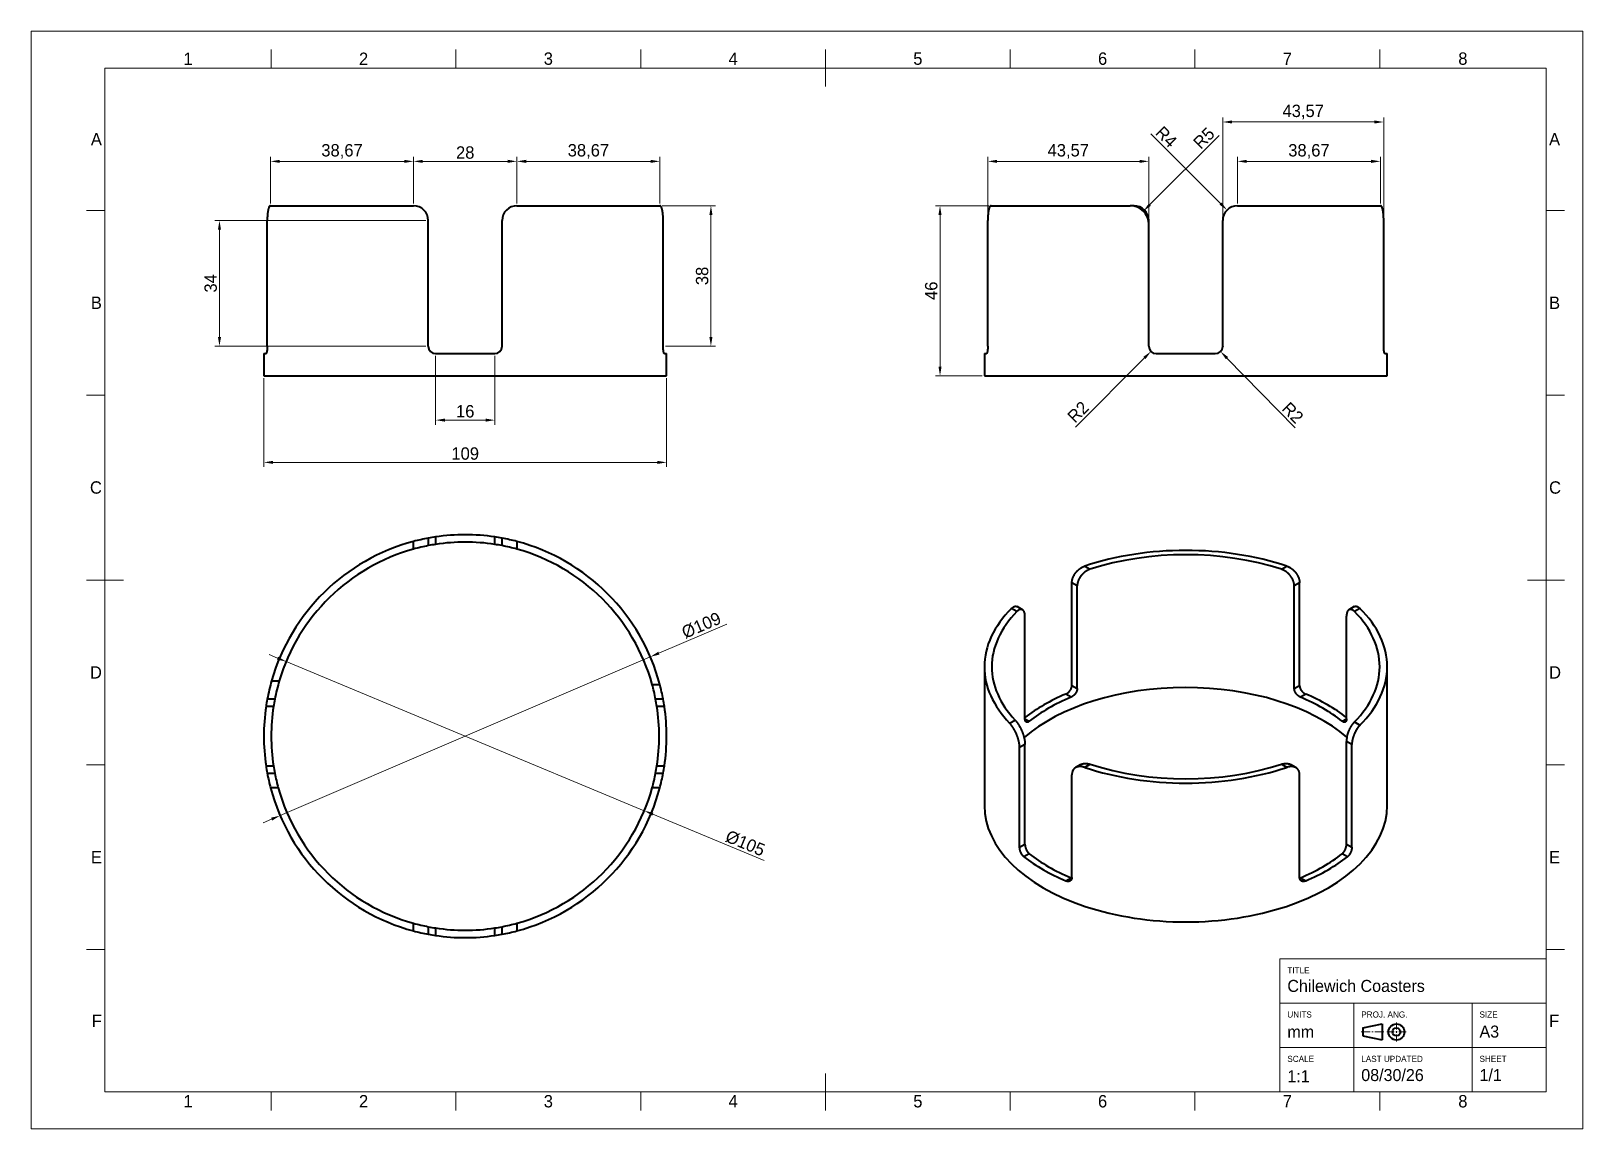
# Paper-space layout 'Sheet' of a CAD drawing. Header units: millimetres. Extents: x 0 to 420, y 0 to 297.
# The model-space entities are those that its viewports show. They can reach past a viewport. Long polylines and large blocks are cut down to what shows.
import ezdxf

# ---------------------------------------------------------------- set-up
doc = ezdxf.new("R2010")
doc.units = ezdxf.units.MM
for name, color, linetype in [('Annotations', 7, 'Continuous'), ('Border', 7, 'Continuous'), ('Geometries', 7, 'Continuous')]:
    doc.layers.add(name, color=color, linetype=linetype)
doc.styles.add('Shapr0', font='txt', dxfattribs={"height": 3.3495})
doc.styles.add('Shapr10', font='txt', dxfattribs={"height": 3.3495})
doc.styles.add('Shapr11', font='txt', dxfattribs={"height": 3.3495})
doc.styles.add('Shapr13', font='txt', dxfattribs={"height": 3.3495})
doc.styles.add('Shapr14', font='txt', dxfattribs={"height": 3.3495})
doc.styles.add('Shapr15', font='txt', dxfattribs={"height": 3.3495})
doc.styles.add('Shapr17', font='txt', dxfattribs={"height": 3.3495})
doc.styles.add('Shapr18', font='txt', dxfattribs={"height": 3.3495})
doc.styles.add('Shapr2', font='txt', dxfattribs={"height": 3.3495})
doc.styles.add('Shapr3', font='txt', dxfattribs={"height": 3.3495})
doc.styles.add('Shapr4', font='txt', dxfattribs={"height": 3.3495})
doc.styles.add('Shapr44', font='txt', dxfattribs={"height": 3.3495})
doc.styles.add('Shapr5', font='txt', dxfattribs={"height": 3.3495})
doc.styles.add('Shapr6', font='txt', dxfattribs={"height": 3.3495})
doc.styles.add('Shapr7', font='txt', dxfattribs={"height": 3.3495})
doc.styles.add('Shapr8', font='txt', dxfattribs={"height": 3.3495})
doc.styles.add('Shapr9', font='txt', dxfattribs={"height": 3.3495})
doc.dimstyles.new('ISO-25', dxfattribs={"dimtxt": 2.5, "dimasz": 2.5, "dimexe": 1.25, "dimexo": 0.625, "dimtad": 1, "dimtxsty": 'Standard', "dimcen": 2.5, "dimadec": 0, "dimazin": 0, "dimtfac": 1, "dimtmove": 0, "dimatfit": 3, "dimfxl": 1, "dimarcsym": 0})

psp = doc.layouts.new('Sheet')

msp = doc.modelspace()

# ---------------------------------------------------------------- texts
at = {"layer": 'Border', "linetype": 'Continuous', "lineweight": 15, "char_height": 3.349, "width": 3.3495, "style": 'Shapr0'}
for s, insert, attachment_point in [('1', (42.5, 287.825), 8), ('2', (90, 287.825), 8), ('3', (140, 287.825), 8), ('4', (190, 287.825), 8), ('5', (240, 287.825), 8), ('6', (290, 287.825), 8), ('7', (340, 287.825), 8), ('8', (387.5, 287.825), 8), ('A', (19.175, 267.75), 6), ('A', (410.825, 267.75), 4), ('B', (19.175, 223.5), 6), ('B', (410.825, 223.5), 4), ('C', (19.175, 173.5), 6), ('C', (410.825, 173.5), 4), ('D', (19.175, 123.5), 6), ('D', (410.825, 123.5), 4), ('E', (19.175, 73.5), 6), ('E', (410.825, 73.5), 4), ('F', (19.175, 29.25), 6), ('F', (410.825, 29.25), 4), ('1', (42.5, 9.175), 2), ('2', (90, 9.175), 2), ('3', (140, 9.175), 2), ('4', (190, 9.175), 2), ('5', (240, 9.175), 2), ('6', (290, 9.175), 2), ('7', (340, 9.175), 2), ('8', (387.5, 9.175), 2)]:
    msp.add_mtext(s, dxfattribs=dict(at, insert=insert, attachment_point=attachment_point))
at = {"layer": 'Border', "linetype": 'Continuous', "lineweight": 15, "attachment_point": 1}
for s, insert, char_height, style in [('TITLE', (340, 43.75), 1.65, 'Shapr2'), ('Chilewich Coasters', (340, 40.32), 3.25, 'Shapr3'), ('UNITS', (340, 31.783), 1.65, 'Shapr4'), ('PROJ. ANG.', (360, 31.783), 1.65, 'Shapr6'), ('SIZE', (392, 31.783), 1.65, 'Shapr7'), ('mm', (340, 27.9), 3.25, 'Shapr5'), ('A3', (392, 27.965), 3.25, 'Shapr8'), ('SCALE', (340, 19.783), 1.65, 'Shapr9'), ('LAST UPDATED', (360, 19.783), 1.65, 'Shapr11'), ('SHEET', (392, 19.783), 1.65, 'Shapr13'), ('1:1', (340, 15.9), 3.25, 'Shapr10'), ('08/30/26', (360, 16.204), 3.25, 'Shapr44'), ('1/1', (392, 16.204), 3.25, 'Shapr14')]:
    msp.add_mtext(s, dxfattribs=dict(at, insert=insert, char_height=char_height, style=style))

# ---------------------------------------------------------------- blocks, each defined once
blk = doc.blocks.new('*D2')
at = {"layer": 'Annotations', "color": 0, "linetype": 'Continuous', "lineweight": 15}
for p, q in [((66.72, 127.38), (64.41, 128.34)), ((69.03, 126.42), (165.97, 86.08)), ((168.28, 85.12), (198.41, 72.59))]:
    blk.add_line(p, q, dxfattribs=at)
at = {"layer": 'Annotations', "color": 0, "lineweight": 15}
blk.add_arc((117.5, 106.25), 52.5, 336.0464, 350.553, dxfattribs=at)
at = {"layer": 'Annotations', "color": 0}
for points in [[(66.56, 126.99), (66.88, 127.76), (69.03, 126.42)], [(168.44, 85.51), (168.12, 84.74), (165.97, 86.08)]]:
    blk.add_solid(points, dxfattribs=at)
at = {"layer": 'Defpoints', "color": 0}
for p in [(69.03, 126.42), (165.97, 86.08)]:
    blk.add_point(p, dxfattribs=at)
at = {"layer": 'Annotations', "color": 0, "lineweight": 15, "insert": (193.3, 77.28), "char_height": 3.349, "attachment_point": 5, "rotation": 337.4107, "style": 'Shapr18'}
blk.add_mtext('\\A1;%%c105', dxfattribs=at)
blk = doc.blocks.new('*D3')
at = {"layer": 'Annotations', "color": 0, "linetype": 'Continuous', "lineweight": 15}
for p, q in [((169.89, 128.7), (188.26, 136.57)), ((67.41, 84.78), (167.59, 127.72)), ((65.11, 83.8), (62.81, 82.81))]:
    blk.add_line(p, q, dxfattribs=at)
at = {"layer": 'Annotations', "color": 0}
for points in [[(169.73, 129.08), (170.06, 128.32), (167.59, 127.72)], [(65.27, 83.42), (64.94, 84.18), (67.41, 84.78)]]:
    blk.add_solid(points, dxfattribs=at)
at = {"layer": 'Defpoints', "color": 0}
for p in [(167.59, 127.72), (67.41, 84.78)]:
    blk.add_point(p, dxfattribs=at)
at = {"layer": 'Annotations', "color": 0, "lineweight": 15, "insert": (181.41, 136.22), "char_height": 3.349, "attachment_point": 5, "rotation": 23.1963, "style": 'Shapr18'}
blk.add_mtext('\\A1;%%c109', dxfattribs=at)
blk = doc.blocks.new('*D4')
at = {"layer": 'Annotations', "color": 0, "linetype": 'Continuous', "lineweight": 15}
for p, q in [((63, 203.12), (63, 179.07)), ((172, 203.12), (172, 179.07)), ((65.5, 180.32), (169.5, 180.32))]:
    blk.add_line(p, q, dxfattribs=at)
at = {"layer": 'Annotations', "color": 0}
for points in [[(65.5, 180.74), (65.5, 179.9), (63, 180.32)], [(169.5, 179.9), (169.5, 180.74), (172, 180.32)]]:
    blk.add_solid(points, dxfattribs=at)
at = {"layer": 'Defpoints', "color": 0}
for p in [(63, 203.75), (172, 203.75), (172, 180.32)]:
    blk.add_point(p, dxfattribs=at)
at = {"layer": 'Annotations', "color": 0, "lineweight": 15, "insert": (117.5, 182.69), "char_height": 3.349, "attachment_point": 5, "style": 'Shapr15'}
blk.add_mtext('\\A1;109', dxfattribs=at)
blk = doc.blocks.new('*D5')
at = {"layer": 'Annotations', "color": 0, "linetype": 'Continuous', "lineweight": 15}
for p, q in [((64.83, 250.38), (64.83, 263)), ((67.33, 261.75), (101, 261.75)), ((103.5, 250.38), (103.5, 263))]:
    blk.add_line(p, q, dxfattribs=at)
at = {"layer": 'Annotations', "color": 0}
for points in [[(67.33, 262.17), (67.33, 261.33), (64.83, 261.75)], [(101, 261.33), (101, 262.17), (103.5, 261.75)]]:
    blk.add_solid(points, dxfattribs=at)
at = {"layer": 'Defpoints', "color": 0}
for p in [(103.5, 261.75), (64.83, 249.75), (103.5, 249.75)]:
    blk.add_point(p, dxfattribs=at)
at = {"layer": 'Annotations', "color": 0, "lineweight": 15, "insert": (84.16, 264.44), "char_height": 3.349, "attachment_point": 5, "style": 'Shapr15'}
blk.add_mtext('\\A1;38,67', dxfattribs=at)
blk = doc.blocks.new('*D6')
at = {"layer": 'Annotations', "color": 0, "linetype": 'Continuous', "lineweight": 15}
for p, q in [((106.88, 245.75), (49.75, 245.75)), ((51, 243.25), (51, 214.25)), ((106.88, 211.75), (49.75, 211.75))]:
    blk.add_line(p, q, dxfattribs=at)
at = {"layer": 'Annotations', "color": 0}
for points in [[(51.42, 243.25), (50.58, 243.25), (51, 245.75)], [(50.58, 214.25), (51.42, 214.25), (51, 211.75)]]:
    blk.add_solid(points, dxfattribs=at)
at = {"layer": 'Defpoints', "color": 0}
for p in [(107.5, 245.75), (51, 211.75), (107.5, 211.75)]:
    blk.add_point(p, dxfattribs=at)
at = {"layer": 'Annotations', "color": 0, "lineweight": 15, "insert": (48.63, 228.75), "char_height": 3.349, "attachment_point": 5, "rotation": 90, "style": 'Shapr15'}
blk.add_mtext('\\A1;34', dxfattribs=at)
blk = doc.blocks.new('*D7')
at = {"layer": 'Annotations', "color": 0, "linetype": 'Continuous', "lineweight": 15}
for p, q in [((170.8, 249.75), (185.25, 249.75)), ((184, 247.25), (184, 214.25)), ((171.7, 211.75), (185.25, 211.75))]:
    blk.add_line(p, q, dxfattribs=at)
at = {"layer": 'Annotations', "color": 0}
for points in [[(184.42, 247.25), (183.58, 247.25), (184, 249.75)], [(183.58, 214.25), (184.42, 214.25), (184, 211.75)]]:
    blk.add_solid(points, dxfattribs=at)
at = {"layer": 'Defpoints', "color": 0}
for p in [(170.17, 249.75), (171.07, 211.75), (184, 211.75)]:
    blk.add_point(p, dxfattribs=at)
at = {"layer": 'Annotations', "color": 0, "lineweight": 15, "insert": (181.63, 230.75), "char_height": 3.349, "attachment_point": 5, "rotation": 90, "style": 'Shapr15'}
blk.add_mtext('\\A1;38', dxfattribs=at)
blk = doc.blocks.new('*D8')
at = {"layer": 'Annotations', "color": 0, "linetype": 'Continuous', "lineweight": 15}
for p, q in [((259.2, 249.75), (244.75, 249.75)), ((246, 247.25), (246, 206.25)), ((257.38, 203.75), (244.75, 203.75))]:
    blk.add_line(p, q, dxfattribs=at)
at = {"layer": 'Annotations', "color": 0}
for points in [[(246.42, 247.25), (245.58, 247.25), (246, 249.75)], [(245.58, 206.25), (246.42, 206.25), (246, 203.75)]]:
    blk.add_solid(points, dxfattribs=at)
at = {"layer": 'Defpoints', "color": 0}
for p in [(259.83, 249.75), (246, 203.75), (258, 203.75)]:
    blk.add_point(p, dxfattribs=at)
at = {"layer": 'Annotations', "color": 0, "lineweight": 15, "insert": (243.63, 226.75), "char_height": 3.349, "attachment_point": 5, "rotation": 90, "style": 'Shapr17'}
blk.add_mtext('\\A1;46', dxfattribs=at)
blk = doc.blocks.new('*D9')
at = {"layer": 'Annotations', "color": 0, "linetype": 'Continuous', "lineweight": 15}
for p, q in [((109.5, 209.12), (109.5, 190.5)), ((125.5, 209.12), (125.5, 190.5)), ((112, 191.75), (123, 191.75))]:
    blk.add_line(p, q, dxfattribs=at)
at = {"layer": 'Annotations', "color": 0}
for points in [[(112, 192.17), (112, 191.33), (109.5, 191.75)], [(123, 191.33), (123, 192.17), (125.5, 191.75)]]:
    blk.add_solid(points, dxfattribs=at)
at = {"layer": 'Defpoints', "color": 0}
for p in [(109.5, 209.75), (125.5, 209.75), (125.5, 191.75)]:
    blk.add_point(p, dxfattribs=at)
at = {"layer": 'Annotations', "color": 0, "lineweight": 15, "insert": (117.5, 194.12), "char_height": 3.349, "attachment_point": 5, "style": 'Shapr15'}
blk.add_mtext('\\A1;16', dxfattribs=at)
blk = doc.blocks.new('*D10')
at = {"layer": 'Annotations', "color": 0, "linetype": 'Continuous', "lineweight": 15}
for p, q in [((103.5, 250.38), (103.5, 263)), ((106, 261.75), (129, 261.75)), ((131.5, 250.38), (131.5, 263))]:
    blk.add_line(p, q, dxfattribs=at)
at = {"layer": 'Annotations', "color": 0}
for points in [[(106, 262.17), (106, 261.33), (103.5, 261.75)], [(129, 261.33), (129, 262.17), (131.5, 261.75)]]:
    blk.add_solid(points, dxfattribs=at)
at = {"layer": 'Defpoints', "color": 0}
for p in [(131.5, 261.75), (103.5, 249.75), (131.5, 249.75)]:
    blk.add_point(p, dxfattribs=at)
at = {"layer": 'Annotations', "color": 0, "lineweight": 15, "insert": (117.5, 264.12), "char_height": 3.349, "attachment_point": 5, "style": 'Shapr15'}
blk.add_mtext('\\A1;28', dxfattribs=at)
blk = doc.blocks.new('*D11')
at = {"layer": 'Annotations', "color": 0, "linetype": 'Continuous', "lineweight": 15}
for p, q in [((131.5, 250.38), (131.5, 263)), ((134, 261.75), (167.67, 261.75)), ((170.17, 250.38), (170.17, 263))]:
    blk.add_line(p, q, dxfattribs=at)
at = {"layer": 'Annotations', "color": 0}
for points in [[(134, 262.17), (134, 261.33), (131.5, 261.75)], [(167.67, 261.33), (167.67, 262.17), (170.17, 261.75)]]:
    blk.add_solid(points, dxfattribs=at)
at = {"layer": 'Defpoints', "color": 0}
for p in [(170.17, 261.75), (131.5, 249.75), (170.17, 249.75)]:
    blk.add_point(p, dxfattribs=at)
at = {"layer": 'Annotations', "color": 0, "lineweight": 15, "insert": (150.84, 264.44), "char_height": 3.349, "attachment_point": 5, "style": 'Shapr15'}
blk.add_mtext('\\A1;38,67', dxfattribs=at)
blk = doc.blocks.new('*D12')
at = {"layer": 'Annotations', "color": 0, "linetype": 'Continuous', "lineweight": 15}
for p, q in [((258.93, 246.38), (258.93, 263)), ((261.43, 261.75), (300, 261.75)), ((302.5, 245.38), (302.5, 263))]:
    blk.add_line(p, q, dxfattribs=at)
at = {"layer": 'Annotations', "color": 0}
for points in [[(261.43, 262.17), (261.43, 261.33), (258.93, 261.75)], [(300, 261.33), (300, 262.17), (302.5, 261.75)]]:
    blk.add_solid(points, dxfattribs=at)
at = {"layer": 'Defpoints', "color": 0}
for p in [(302.5, 261.75), (258.93, 245.75), (302.5, 244.75)]:
    blk.add_point(p, dxfattribs=at)
at = {"layer": 'Annotations', "color": 0, "lineweight": 15, "insert": (280.71, 264.44), "char_height": 3.349, "attachment_point": 5, "style": 'Shapr17'}
blk.add_mtext('\\A1;43,57', dxfattribs=at)
blk = doc.blocks.new('*D13')
at = {"layer": 'Annotations', "color": 0, "linetype": 'Continuous', "lineweight": 15}
for p, q in [((322.5, 246.38), (322.5, 273.65)), ((366.07, 246.38), (366.07, 273.65)), ((325, 272.4), (363.57, 272.4))]:
    blk.add_line(p, q, dxfattribs=at)
at = {"layer": 'Annotations', "color": 0}
for points in [[(325, 272.82), (325, 271.99), (322.5, 272.4)], [(363.57, 271.99), (363.57, 272.82), (366.07, 272.4)]]:
    blk.add_solid(points, dxfattribs=at)
at = {"layer": 'Defpoints', "color": 0}
for p in [(366.07, 272.4), (322.5, 245.75), (366.07, 245.75)]:
    blk.add_point(p, dxfattribs=at)
at = {"layer": 'Annotations', "color": 0, "lineweight": 15, "insert": (344.29, 275.1), "char_height": 3.349, "attachment_point": 5, "style": 'Shapr17'}
blk.add_mtext('\\A1;43,57', dxfattribs=at)
blk = doc.blocks.new('*D14')
at = {"layer": 'Annotations', "color": 0, "linetype": 'Continuous', "lineweight": 15}
for p, q in [((326.5, 250.38), (326.5, 263)), ((329, 261.75), (362.67, 261.75)), ((365.17, 250.38), (365.17, 263))]:
    blk.add_line(p, q, dxfattribs=at)
at = {"layer": 'Annotations', "color": 0}
for points in [[(329, 262.17), (329, 261.33), (326.5, 261.75)], [(362.67, 261.33), (362.67, 262.17), (365.17, 261.75)]]:
    blk.add_solid(points, dxfattribs=at)
at = {"layer": 'Defpoints', "color": 0}
for p in [(365.17, 261.75), (326.5, 249.75), (365.17, 249.75)]:
    blk.add_point(p, dxfattribs=at)
at = {"layer": 'Annotations', "color": 0, "lineweight": 15, "insert": (345.84, 264.44), "char_height": 3.349, "attachment_point": 5, "style": 'Shapr17'}
blk.add_mtext('\\A1;38,67', dxfattribs=at)
blk = doc.blocks.new('*D15')
at = {"layer": 'Annotations', "color": 0, "linetype": 'Continuous', "lineweight": 15}
blk.add_line((321.9, 250.35), (303.08, 269.17), dxfattribs=at)
at = {"layer": 'Annotations', "color": 0}
blk.add_solid([(321.61, 250.05), (322.2, 250.64), (323.67, 248.58)], dxfattribs=at)
at = {"layer": 'Defpoints', "color": 0}
for p in [(323.67, 248.58), (326.5, 245.75)]:
    blk.add_point(p, dxfattribs=at)
at = {"layer": 'Annotations', "color": 0, "lineweight": 15, "insert": (307.23, 268.38), "char_height": 3.349, "attachment_point": 5, "rotation": 315, "style": 'Shapr17'}
blk.add_mtext('\\A1;R4', dxfattribs=at)
blk = doc.blocks.new('*D16')
at = {"layer": 'Annotations', "color": 0, "linetype": 'Continuous', "lineweight": 15}
blk.add_line((302.8, 250.05), (321.51, 268.76), dxfattribs=at)
at = {"layer": 'Annotations', "color": 0}
blk.add_solid([(302.51, 250.35), (303.1, 249.76), (301.04, 248.29)], dxfattribs=at)
at = {"layer": 'Defpoints', "color": 0}
for p in [(301.04, 248.29), (297.5, 244.75)]:
    blk.add_point(p, dxfattribs=at)
at = {"layer": 'Annotations', "color": 0, "lineweight": 15, "insert": (317.42, 268.03), "char_height": 3.349, "attachment_point": 5, "rotation": 45, "style": 'Shapr17'}
blk.add_mtext('\\A1;R5', dxfattribs=at)
blk = doc.blocks.new('*D17')
at = {"layer": 'Annotations', "color": 0, "linetype": 'Continuous', "lineweight": 15}
blk.add_line((301.32, 208.57), (282.62, 189.87), dxfattribs=at)
at = {"layer": 'Annotations', "color": 0}
blk.add_solid([(301.61, 208.27), (301.02, 208.86), (303.09, 210.34)], dxfattribs=at)
at = {"layer": 'Defpoints', "color": 0}
for p in [(303.09, 210.34), (304.5, 211.75)]:
    blk.add_point(p, dxfattribs=at)
at = {"layer": 'Annotations', "color": 0, "lineweight": 15, "insert": (283.36, 193.97), "char_height": 3.349, "attachment_point": 5, "rotation": 45, "style": 'Shapr17'}
blk.add_mtext('\\A1;R2', dxfattribs=at)
blk = doc.blocks.new('*D18')
at = {"layer": 'Annotations', "color": 0, "linetype": 'Continuous', "lineweight": 15}
blk.add_line((323.65, 208.54), (342.15, 189.65), dxfattribs=at)
at = {"layer": 'Annotations', "color": 0}
blk.add_solid([(323.95, 208.83), (323.35, 208.24), (321.9, 210.32)], dxfattribs=at)
at = {"layer": 'Defpoints', "color": 0}
for p in [(320.5, 211.75), (321.9, 210.32)]:
    blk.add_point(p, dxfattribs=at)
at = {"layer": 'Annotations', "color": 0, "lineweight": 15, "insert": (341.46, 193.75), "char_height": 3.349, "attachment_point": 5, "rotation": 314.4141, "style": 'Shapr17'}
blk.add_mtext('\\A1;R2', dxfattribs=at)
blk = doc.blocks.new('*U19')
at = {"layer": 'Border', "linetype": 'Continuous', "lineweight": 15}
for p, q in [((410, 46), (338, 46)), ((338, 10), (338, 46)), ((410, 10), (410, 46)), ((410, 34), (338, 34)), ((358, 10), (358, 34)), ((390, 10), (390, 34)), ((360, 26.23), (362.38, 26.23)), ((362.82, 26.23), (363.25, 26.23)), ((366.07, 26.23), (363.68, 26.23)), ((368.88, 26.23), (366.93, 26.23)), ((369.32, 26.23), (369.75, 26.23)), ((369.53, 26.88), (369.53, 28.83)), ((369.53, 26.02), (369.53, 26.45)), ((369.53, 25.58), (369.53, 23.63)), ((370.18, 26.23), (372.13, 26.23)), ((410, 22), (338, 22)), ((410, 10), (338, 10))]:
    blk.add_line(p, q, dxfattribs=at)
at = {"layer": 'Border', "linetype": 'Continuous', "lineweight": 40}
for p, q in [((360.43, 27.32), (365.63, 28.4)), ((360.43, 27.32), (360.43, 25.15)), ((365.63, 28.4), (365.63, 24.07)), ((360.43, 25.15), (365.63, 24.07))]:
    blk.add_line(p, q, dxfattribs=at)
for radius in [2.17, 1.08]:
    blk.add_circle((369.53, 26.23), radius, dxfattribs=at)

# ---------------------------------------------------------------- dimensions: what is measured, and where the dimension line sits
at = {"layer": 'Annotations', "linetype": 'Continuous', "lineweight": 15}
for base, p1, p2, override, picture, middle in [((366.0747, 272.4047), (322.5, 245.75), (366.0747, 245.75), {"dimscale": 1, "dimgap": 0.7, "dimdec": 2, "dimlfac": 1, "dimrnd": 0.01, "dimzin": 8, "dimdsep": 44, "dimtxsty": 'Shapr17', "dimse1": 0, "dimse2": 0, "dimadec": 2, "dimtol": 0, "dimlim": 0, "dimtp": 0, "dimtm": 0, "dimtfac": 0.6, "dimtdec": 8, "dimfrac": 2, "dimtolj": 1, "dimlwd": 15, "dimlwe": 15}, '*D13', (344.2874, 272.4047)), ((103.5, 261.75), (64.829, 249.75), (103.5, 249.75), {"dimscale": 1, "dimgap": 0.7, "dimdec": 2, "dimlfac": 1, "dimrnd": 0.01, "dimzin": 8, "dimdsep": 44, "dimtxsty": 'Shapr15', "dimse1": 0, "dimse2": 0, "dimadec": 2, "dimtol": 0, "dimlim": 0, "dimtp": 0, "dimtm": 0, "dimtfac": 0.6, "dimtdec": 8, "dimfrac": 2, "dimtolj": 1, "dimlwd": 15, "dimlwe": 15}, '*D5', (84.164, 261.75)), ((131.5, 261.75), (103.5, 249.75), (131.5, 249.75), {"dimscale": 1, "dimgap": 0.7, "dimdec": 2, "dimlfac": 1, "dimrnd": 0.01, "dimzin": 8, "dimdsep": 44, "dimtxsty": 'Shapr15', "dimse1": 0, "dimse2": 0, "dimadec": 2, "dimtol": 0, "dimlim": 0, "dimtp": 0, "dimtm": 0, "dimtfac": 0.6, "dimtdec": 8, "dimfrac": 2, "dimtolj": 1, "dimlwd": 15, "dimlwe": 15}, '*D10', (117.5, 261.75)), ((170.171, 261.75), (131.5, 249.75), (170.171, 249.75), {"dimscale": 1, "dimgap": 0.7, "dimdec": 2, "dimlfac": 1, "dimrnd": 0.01, "dimzin": 8, "dimdsep": 44, "dimtxsty": 'Shapr15', "dimse1": 0, "dimse2": 0, "dimadec": 2, "dimtol": 0, "dimlim": 0, "dimtp": 0, "dimtm": 0, "dimtfac": 0.6, "dimtdec": 8, "dimfrac": 2, "dimtolj": 1, "dimlwd": 15, "dimlwe": 15}, '*D11', (150.836, 261.75)), ((302.5, 261.75), (258.9253, 245.75), (302.5, 244.75), {"dimscale": 1, "dimgap": 0.7, "dimdec": 2, "dimlfac": 1, "dimrnd": 0.01, "dimzin": 8, "dimdsep": 44, "dimtxsty": 'Shapr17', "dimse1": 0, "dimse2": 0, "dimadec": 2, "dimtol": 0, "dimlim": 0, "dimtp": 0, "dimtm": 0, "dimtfac": 0.6, "dimtdec": 8, "dimfrac": 2, "dimtolj": 1, "dimlwd": 15, "dimlwe": 15}, '*D12', (280.7126, 261.75)), ((365.171, 261.75), (326.5, 249.75), (365.171, 249.75), {"dimscale": 1, "dimgap": 0.7, "dimdec": 2, "dimlfac": 1, "dimrnd": 0.01, "dimzin": 8, "dimdsep": 44, "dimtxsty": 'Shapr17', "dimse1": 0, "dimse2": 0, "dimadec": 2, "dimtol": 0, "dimlim": 0, "dimtp": 0, "dimtm": 0, "dimtfac": 0.6, "dimtdec": 8, "dimfrac": 2, "dimtolj": 1, "dimlwd": 15, "dimlwe": 15}, '*D14', (345.836, 261.75)), ((125.5, 191.75), (109.5, 209.75), (125.5, 209.75), {"dimscale": 1, "dimgap": 0.7, "dimdec": 2, "dimlfac": 1, "dimrnd": 0.01, "dimzin": 8, "dimdsep": 44, "dimtxsty": 'Shapr15', "dimse1": 0, "dimse2": 0, "dimadec": 2, "dimtol": 0, "dimlim": 0, "dimtp": 0, "dimtm": 0, "dimtfac": 0.6, "dimtdec": 8, "dimfrac": 2, "dimtolj": 1, "dimlwd": 15, "dimlwe": 15}, '*D9', (117.5, 191.75)), ((172, 180.319), (63, 203.75), (172, 203.75), {"dimscale": 1, "dimgap": 0.7, "dimdec": 2, "dimlfac": 1, "dimrnd": 0.01, "dimzin": 8, "dimdsep": 44, "dimtxsty": 'Shapr15', "dimse1": 0, "dimse2": 0, "dimadec": 2, "dimtol": 0, "dimlim": 0, "dimtp": 0, "dimtm": 0, "dimtfac": 0.6, "dimtdec": 8, "dimfrac": 2, "dimtolj": 1, "dimlwd": 15, "dimlwe": 15}, '*D4', (117.5, 180.319))]:
    dim = msp.add_linear_dim(base=base, p1=p1, p2=p2, dimstyle='ISO-25', override=override, dxfattribs=at)
    dim.commit()
    dim.dimension.update_dxf_attribs({"geometry": picture, "text_midpoint": middle, "dimtype": 160})
for center, mpoint, picture, middle in [((297.5, 244.75), (301.036, 248.286), '*D16', (319.1, 266.35)), ((326.5, 245.75), (323.672, 248.578), '*D15', (305.549, 266.701)), ((304.5, 211.75), (303.086, 210.336), '*D17', (285.037, 192.287)), ((320.5, 211.75), (321.9, 210.321), '*D18', (339.763, 192.089))]:
    dim = msp.add_radius_dim(center=center, mpoint=mpoint, dimstyle='ISO-25', override={"dimscale": 1, "dimgap": 0.7, "dimdec": 2, "dimlfac": 1, "dimrnd": 0.01, "dimzin": 8, "dimdsep": 44, "dimtxsty": 'Shapr17', "dimcen": 0, "dimadec": 2, "dimtol": 0, "dimlim": 0, "dimtp": 0, "dimtm": 0, "dimtfac": 0.6, "dimtdec": 8, "dimtofl": 0, "dimfrac": 2, "dimtolj": 1, "dimlwd": 15, "dimlwe": 15}, dxfattribs=at)
    dim.commit()
    dim.dimension.update_dxf_attribs({"geometry": picture, "text_midpoint": middle, "dimtype": 164})
for base, p1, p2, override, picture, middle in [((184, 211.75), (170.171, 249.75), (171.075, 211.75), {"dimscale": 1, "dimgap": 0.7, "dimdec": 2, "dimlfac": 1, "dimrnd": 0.01, "dimzin": 8, "dimdsep": 44, "dimtxsty": 'Shapr15', "dimse1": 0, "dimse2": 0, "dimadec": 2, "dimtol": 0, "dimlim": 0, "dimtp": 0, "dimtm": 0, "dimtfac": 0.6, "dimtdec": 8, "dimfrac": 2, "dimtolj": 1, "dimlwd": 15, "dimlwe": 15}, '*D7', (184, 230.75)), ((246, 203.75), (259.829, 249.75), (258, 203.75), {"dimscale": 1, "dimgap": 0.7, "dimdec": 2, "dimlfac": 1, "dimrnd": 0.01, "dimzin": 8, "dimdsep": 44, "dimtxsty": 'Shapr17', "dimse1": 0, "dimse2": 0, "dimadec": 2, "dimtol": 0, "dimlim": 0, "dimtp": 0, "dimtm": 0, "dimtfac": 0.6, "dimtdec": 8, "dimfrac": 2, "dimtolj": 1, "dimlwd": 15, "dimlwe": 15}, '*D8', (246, 226.75)), ((51, 211.75), (107.5, 245.75), (107.5, 211.75), {"dimscale": 1, "dimgap": 0.7, "dimdec": 2, "dimlfac": 1, "dimrnd": 0.01, "dimzin": 8, "dimdsep": 44, "dimtxsty": 'Shapr15', "dimse1": 0, "dimse2": 0, "dimadec": 2, "dimtol": 0, "dimlim": 0, "dimtp": 0, "dimtm": 0, "dimtfac": 0.6, "dimtdec": 8, "dimfrac": 2, "dimtolj": 1, "dimlwd": 15, "dimlwe": 15}, '*D6', (51, 228.75))]:
    dim = msp.add_linear_dim(base=base, p1=p1, p2=p2, angle=90, dimstyle='ISO-25', override=override, dxfattribs=at)
    dim.commit()
    dim.dimension.update_dxf_attribs({"geometry": picture, "text_midpoint": middle, "dimtype": 160})
for p1, p2, picture, middle in [((67.406, 84.783), (167.594, 127.717), '*D3', (182.341, 134.036)), ((69.028, 126.416), (165.972, 86.084), '*D2', (192.39, 75.092))]:
    dim = msp.add_diameter_dim_2p(p1=p1, p2=p2, dimstyle='ISO-25', override={"dimscale": 1, "dimgap": 0.7, "dimdec": 2, "dimlfac": 1, "dimrnd": 0.01, "dimzin": 8, "dimdsep": 44, "dimtxsty": 'Shapr18', "dimcen": 2.5, "dimadec": 2, "dimtol": 0, "dimlim": 0, "dimtp": 0, "dimtm": 0, "dimtfac": 0.6, "dimtdec": 8, "dimtofl": 1, "dimfrac": 2, "dimtolj": 1, "dimlwd": 15, "dimlwe": 15}, dxfattribs=at)
    dim.commit()
    dim.dimension.update_dxf_attribs({"geometry": picture, "text_midpoint": middle, "dimtype": 163})

# ---------------------------------------------------------------- linework, layer by layer
at = {"layer": 'Border', "linetype": 'Continuous', "lineweight": 15}
for p, q in [((65, 287), (65, 292)), ((115, 287), (115, 292)), ((165, 287), (165, 292)), ((215, 282), (215, 292)), ((265, 287), (265, 292)), ((315, 287), (315, 292)), ((365, 287), (365, 292)), ((410, 287), (20, 287)), ((20, 287), (20, 10)), ((410, 10), (410, 287)), ((20, 248.5), (15, 248.5)), ((410, 248.5), (415, 248.5)), ((20, 198.5), (15, 198.5)), ((410, 198.5), (415, 198.5)), ((25, 148.5), (15, 148.5)), ((405, 148.5), (415, 148.5)), ((20, 98.5), (15, 98.5)), ((410, 98.5), (415, 98.5)), ((20, 48.5), (15, 48.5)), ((410, 48.5), (415, 48.5)), ((215, 15), (215, 5)), ((20, 10), (410, 10)), ((65, 10), (65, 5)), ((115, 10), (115, 5)), ((165, 10), (165, 5)), ((265, 10), (265, 5)), ((315, 10), (315, 5)), ((365, 10), (365, 5))]:
    msp.add_line(p, q, dxfattribs=at)
at = {"layer": 'Geometries', "linetype": 'Continuous', "lineweight": 40}
for p, q in [((64.829, 249.75), (103.5, 249.75)), ((131.5, 249.75), (170.171, 249.75)), ((259.829, 249.75), (297.5, 249.75)), ((298.5, 249.75), (297.5, 249.75)), ((326.5, 249.75), (365.171, 249.75)), ((63.925, 211.75), (63.925, 245.75)), ((107.5, 211.75), (107.5, 245.75)), ((127.5, 211.75), (127.5, 245.75)), ((171.075, 211.75), (171.075, 245.75)), ((258.925, 211.75), (258.925, 245.75)), ((302.5, 244.75), (302.5, 245.75)), ((302.5, 211.75), (302.5, 244.75)), ((322.5, 211.75), (322.5, 245.75)), ((366.075, 211.75), (366.075, 245.75)), ((322.5, 211.75), (322.5, 211.709)), ((63, 209.75), (63, 203.75)), ((63, 209.75), (63.59, 209.75)), ((109.5, 209.75), (125.5, 209.75)), ((171.41, 209.75), (172, 209.75)), ((172, 203.75), (172, 209.75)), ((258, 209.75), (258, 203.75)), ((258, 209.75), (258.59, 209.75)), ((304.5, 209.75), (320.5, 209.75)), ((366.41, 209.75), (367, 209.75)), ((367, 203.75), (367, 209.75)), ((63, 203.75), (172, 203.75)), ((258, 203.75), (367, 203.75)), ((107.5, 159.825), (107.5, 157.789)), ((109.5, 160.16), (109.5, 158.137)), ((125.5, 158.137), (125.5, 160.16)), ((127.5, 157.789), (127.5, 159.825)), ((103.5, 156.849), (103.5, 158.921)), ((131.5, 158.921), (131.5, 156.849)), ((285.155, 152.248), (286.621, 151.402)), ((338.379, 151.402), (339.845, 152.248)), ((281.688, 119.957), (281.688, 147.718)), ((283.128, 146.887), (281.688, 147.718)), ((343.312, 147.718), (341.872, 146.887)), ((343.312, 119.957), (343.312, 147.718)), ((283.128, 119.126), (283.128, 146.887)), ((341.872, 119.126), (341.872, 146.887)), ((266.822, 139.971), (265.356, 140.817)), ((268.328, 140.454), (266.882, 141.289)), ((268.985, 111.315), (268.985, 138.722)), ((356.015, 111.315), (356.015, 138.722)), ((358.118, 141.289), (356.672, 140.454)), ((359.644, 140.817), (358.178, 139.971)), ((258, 125.029), (258, 87.471)), ((367, 87.471), (367, 125.029)), ((65.105, 121.25), (67.188, 121.25)), ((168.099, 120.25), (170.171, 120.25)), ((281.467, 116.818), (280.037, 117.644)), ((281.688, 119.957), (283.128, 119.126)), ((341.872, 119.126), (343.312, 119.957)), ((344.963, 117.644), (343.533, 116.818)), ((65.613, 114.25), (63.59, 114.25)), ((65.961, 116.25), (63.925, 116.25)), ((171.075, 116.25), (169.039, 116.25)), ((171.41, 114.25), (169.387, 114.25)), ((264.844, 109.763), (266.318, 110.614)), ((268.985, 110.961), (268.985, 111.315)), ((268.985, 110.961), (270.154, 110.286)), ((354.846, 110.286), (356.015, 110.961)), ((356.015, 110.961), (356.015, 111.315)), ((358.178, 110.088), (359.644, 109.242)), ((268.985, 103.989), (267.546, 103.158)), ((267.546, 76.213), (267.546, 103.158)), ((268.985, 77.044), (268.985, 103.989)), ((356.015, 77.044), (356.015, 104.805)), ((357.454, 103.974), (356.015, 104.805)), ((357.454, 76.213), (357.454, 103.974)), ((63.59, 98.25), (65.613, 98.25)), ((169.387, 98.25), (171.41, 98.25)), ((284.127, 98.57), (282.68, 97.735)), ((286.621, 98.657), (285.155, 97.811)), ((339.845, 97.811), (338.379, 98.657)), ((342.32, 97.735), (340.873, 98.57)), ((63.925, 96.25), (65.961, 96.25)), ((169.039, 96.25), (171.075, 96.25)), ((281.688, 68.048), (281.688, 95.809)), ((343.312, 68.048), (343.312, 95.809)), ((66.901, 92.25), (64.829, 92.25)), ((170.171, 92.25), (168.099, 92.25)), ((267.546, 76.213), (268.985, 77.044)), ((356.015, 77.044), (357.454, 76.213)), ((270.154, 74.453), (268.723, 73.627)), ((356.277, 73.627), (354.846, 74.453)), ((280.037, 67.095), (281.467, 67.921)), ((343.533, 67.921), (344.963, 67.095)), ((103.5, 53.579), (103.5, 55.651)), ((107.5, 54.711), (107.5, 52.675)), ((127.5, 52.675), (127.5, 54.711)), ((131.5, 55.651), (131.5, 53.579)), ((109.5, 54.363), (109.5, 52.34)), ((125.5, 52.34), (125.5, 54.363))]:
    msp.add_line(p, q, dxfattribs=at)
at = {"layer": 'Geometries', "linetype": 'Continuous', "lineweight": 40, "flags": 128}
for points in [[(64.829, 249.75), (64.814, 249.75), (64.799, 249.748), (64.785, 249.746), (64.77, 249.744), (64.755, 249.74), (64.741, 249.736), (64.726, 249.731), (64.712, 249.725), (64.698, 249.718), (64.684, 249.711), (64.67, 249.703), (64.656, 249.694), (64.642, 249.684), (64.628, 249.673), (64.614, 249.662), (64.6, 249.65), (64.587, 249.637), (64.573, 249.623), (64.563, 249.612), (64.552, 249.6), (64.542, 249.587), (64.531, 249.574), (64.521, 249.561), (64.51, 249.547), (64.5, 249.532), (64.49, 249.517), (64.477, 249.498), (64.465, 249.478), (64.452, 249.457), (64.44, 249.435), (64.428, 249.413), (64.416, 249.39), (64.404, 249.366), (64.392, 249.341), (64.38, 249.316), (64.369, 249.29), (64.357, 249.263), (64.346, 249.236), (64.335, 249.208), (64.324, 249.179), (64.313, 249.149), (64.302, 249.119), (64.292, 249.088), (64.281, 249.056), (64.273, 249.03), (64.265, 249.004), (64.257, 248.977), (64.249, 248.949), (64.241, 248.922), (64.233, 248.893), (64.225, 248.865), (64.217, 248.836), (64.208, 248.8), (64.199, 248.763), (64.19, 248.726), (64.181, 248.689), (64.173, 248.65), (64.164, 248.611), (64.156, 248.572), (64.148, 248.532), (64.14, 248.492), (64.132, 248.451), (64.124, 248.409), (64.116, 248.367), (64.109, 248.324), (64.102, 248.281), (64.094, 248.237), (64.087, 248.193), (64.081, 248.148), (64.074, 248.103), (64.068, 248.066), (64.063, 248.029), (64.058, 247.992), (64.053, 247.954), (64.048, 247.916), (64.043, 247.878), (64.039, 247.839), (64.034, 247.8), (64.028, 247.753), (64.023, 247.705), (64.018, 247.657), (64.013, 247.608), (64.008, 247.559), (64.003, 247.51), (63.998, 247.46), (63.994, 247.41), (63.99, 247.36), (63.985, 247.309), (63.981, 247.258), (63.977, 247.207), (63.974, 247.156), (63.97, 247.104), (63.966, 247.052), (63.963, 246.999), (63.96, 246.947), (63.957, 246.894), (63.954, 246.851), (63.952, 246.809), (63.95, 246.766), (63.948, 246.723), (63.946, 246.679), (63.944, 246.636), (63.942, 246.592), (63.94, 246.549), (63.938, 246.497), (63.937, 246.444), (63.935, 246.392), (63.933, 246.339), (63.932, 246.286), (63.931, 246.233), (63.93, 246.181), (63.929, 246.127), (63.928, 246.074), (63.927, 246.021), (63.926, 245.967), (63.926, 245.913), (63.926, 245.859), (63.925, 245.804), (63.925, 245.75)], [(171.075, 245.75), (171.075, 245.804), (171.074, 245.859), (171.074, 245.913), (171.074, 245.968), (171.073, 246.022), (171.072, 246.076), (171.071, 246.131), (171.07, 246.185), (171.069, 246.239), (171.068, 246.293), (171.066, 246.347), (171.065, 246.4), (171.063, 246.454), (171.061, 246.507), (171.059, 246.561), (171.057, 246.614), (171.055, 246.667), (171.052, 246.72), (171.05, 246.776), (171.047, 246.833), (171.044, 246.889), (171.04, 246.944), (171.037, 247), (171.033, 247.055), (171.03, 247.107), (171.026, 247.157), (171.023, 247.208), (171.019, 247.259), (171.015, 247.309), (171.011, 247.359), (171.006, 247.408), (171.002, 247.457), (170.997, 247.506), (170.993, 247.555), (170.988, 247.603), (170.983, 247.651), (170.978, 247.699), (170.972, 247.746), (170.967, 247.792), (170.961, 247.839), (170.956, 247.885), (170.95, 247.93), (170.944, 247.979), (170.937, 248.027), (170.93, 248.074), (170.924, 248.121), (170.917, 248.167), (170.909, 248.213), (170.902, 248.256), (170.895, 248.298), (170.888, 248.34), (170.881, 248.381), (170.874, 248.421), (170.866, 248.462), (170.858, 248.501), (170.851, 248.54), (170.843, 248.579), (170.835, 248.617), (170.826, 248.654), (170.818, 248.691), (170.809, 248.728), (170.801, 248.763), (170.792, 248.799), (170.783, 248.833), (170.774, 248.868), (170.765, 248.901), (170.755, 248.936), (170.745, 248.971), (170.735, 249.005), (170.724, 249.038), (170.714, 249.071), (170.703, 249.102), (170.693, 249.132), (170.683, 249.161), (170.672, 249.189), (170.662, 249.217), (170.651, 249.243), (170.64, 249.27), (170.629, 249.295), (170.618, 249.32), (170.607, 249.344), (170.595, 249.368), (170.584, 249.391), (170.572, 249.413), (170.56, 249.435), (170.549, 249.456), (170.537, 249.476), (170.525, 249.495), (170.513, 249.514), (170.5, 249.532), (170.487, 249.55), (170.474, 249.568), (170.46, 249.585), (170.447, 249.601), (170.433, 249.616), (170.419, 249.631), (170.408, 249.642), (170.396, 249.653), (170.384, 249.664), (170.372, 249.673), (170.36, 249.682), (170.348, 249.691), (170.336, 249.699), (170.324, 249.707), (170.312, 249.713), (170.299, 249.72), (170.287, 249.725), (170.275, 249.73), (170.262, 249.735), (170.25, 249.739), (170.237, 249.742), (170.224, 249.745), (170.211, 249.747), (170.198, 249.749), (170.184, 249.75), (170.171, 249.75)], [(259.829, 249.75), (259.814, 249.75), (259.799, 249.748), (259.785, 249.746), (259.77, 249.744), (259.755, 249.74), (259.741, 249.736), (259.726, 249.731), (259.712, 249.725), (259.698, 249.718), (259.684, 249.711), (259.67, 249.703), (259.656, 249.694), (259.642, 249.684), (259.628, 249.673), (259.614, 249.662), (259.6, 249.65), (259.587, 249.637), (259.573, 249.623), (259.563, 249.612), (259.552, 249.6), (259.542, 249.587), (259.531, 249.574), (259.521, 249.561), (259.51, 249.547), (259.5, 249.532), (259.49, 249.517), (259.477, 249.498), (259.465, 249.478), (259.452, 249.457), (259.44, 249.435), (259.428, 249.413), (259.416, 249.39), (259.404, 249.366), (259.392, 249.341), (259.38, 249.316), (259.369, 249.29), (259.357, 249.263), (259.346, 249.236), (259.335, 249.208), (259.324, 249.179), (259.313, 249.149), (259.302, 249.119), (259.292, 249.088), (259.281, 249.056), (259.273, 249.03), (259.265, 249.004), (259.257, 248.977), (259.249, 248.949), (259.241, 248.922), (259.233, 248.893), (259.225, 248.865), (259.217, 248.836), (259.208, 248.8), (259.199, 248.763), (259.19, 248.726), (259.181, 248.689), (259.173, 248.65), (259.164, 248.611), (259.156, 248.572), (259.148, 248.532), (259.14, 248.492), (259.132, 248.451), (259.124, 248.409), (259.116, 248.367), (259.109, 248.324), (259.102, 248.281), (259.094, 248.237), (259.087, 248.193), (259.081, 248.148), (259.074, 248.103), (259.068, 248.066), (259.063, 248.029), (259.058, 247.992), (259.053, 247.954), (259.048, 247.916), (259.043, 247.878), (259.039, 247.839), (259.034, 247.8), (259.028, 247.753), (259.023, 247.705), (259.018, 247.657), (259.013, 247.608), (259.008, 247.559), (259.003, 247.51), (258.998, 247.46), (258.994, 247.41), (258.99, 247.36), (258.985, 247.309), (258.981, 247.258), (258.977, 247.207), (258.974, 247.156), (258.97, 247.104), (258.966, 247.052), (258.963, 246.999), (258.96, 246.947), (258.957, 246.894), (258.954, 246.851), (258.952, 246.809), (258.95, 246.766), (258.948, 246.723), (258.946, 246.679), (258.944, 246.636), (258.942, 246.592), (258.94, 246.549), (258.938, 246.497), (258.937, 246.444), (258.935, 246.392), (258.933, 246.339), (258.932, 246.286), (258.931, 246.233), (258.93, 246.181), (258.929, 246.127), (258.928, 246.074), (258.927, 246.021), (258.926, 245.967), (258.926, 245.913), (258.926, 245.859), (258.925, 245.804), (258.925, 245.75)], [(366.075, 245.75), (366.075, 245.804), (366.074, 245.859), (366.074, 245.913), (366.074, 245.968), (366.073, 246.022), (366.072, 246.076), (366.071, 246.131), (366.07, 246.185), (366.069, 246.239), (366.068, 246.293), (366.066, 246.347), (366.065, 246.4), (366.063, 246.454), (366.061, 246.507), (366.059, 246.561), (366.057, 246.614), (366.055, 246.667), (366.052, 246.72), (366.05, 246.776), (366.047, 246.833), (366.044, 246.889), (366.04, 246.944), (366.037, 247), (366.033, 247.055), (366.03, 247.107), (366.026, 247.157), (366.023, 247.208), (366.019, 247.259), (366.015, 247.309), (366.011, 247.359), (366.006, 247.408), (366.002, 247.457), (365.997, 247.506), (365.993, 247.555), (365.988, 247.603), (365.983, 247.651), (365.978, 247.699), (365.972, 247.746), (365.967, 247.792), (365.961, 247.839), (365.956, 247.885), (365.95, 247.93), (365.944, 247.979), (365.937, 248.027), (365.93, 248.074), (365.924, 248.121), (365.917, 248.167), (365.909, 248.213), (365.902, 248.256), (365.895, 248.298), (365.888, 248.34), (365.881, 248.381), (365.874, 248.421), (365.866, 248.462), (365.858, 248.501), (365.851, 248.54), (365.843, 248.579), (365.835, 248.617), (365.826, 248.654), (365.818, 248.691), (365.809, 248.728), (365.801, 248.763), (365.792, 248.799), (365.783, 248.833), (365.774, 248.868), (365.765, 248.901), (365.755, 248.936), (365.745, 248.971), (365.735, 249.005), (365.724, 249.038), (365.714, 249.071), (365.703, 249.102), (365.693, 249.132), (365.683, 249.161), (365.672, 249.189), (365.662, 249.217), (365.651, 249.243), (365.64, 249.27), (365.629, 249.295), (365.618, 249.32), (365.607, 249.344), (365.595, 249.368), (365.584, 249.391), (365.572, 249.413), (365.56, 249.435), (365.549, 249.456), (365.537, 249.476), (365.525, 249.495), (365.513, 249.514), (365.5, 249.532), (365.487, 249.55), (365.474, 249.568), (365.46, 249.585), (365.447, 249.601), (365.433, 249.616), (365.419, 249.631), (365.408, 249.642), (365.396, 249.653), (365.384, 249.664), (365.372, 249.673), (365.36, 249.682), (365.348, 249.691), (365.336, 249.699), (365.324, 249.707), (365.312, 249.713), (365.299, 249.72), (365.287, 249.725), (365.275, 249.73), (365.262, 249.735), (365.25, 249.739), (365.237, 249.742), (365.224, 249.745), (365.211, 249.747), (365.198, 249.749), (365.184, 249.75), (365.171, 249.75)], [(63.925, 211.75), (63.925, 211.709), (63.925, 211.668), (63.925, 211.627), (63.924, 211.586), (63.923, 211.546), (63.922, 211.505), (63.921, 211.465), (63.92, 211.424), (63.919, 211.384), (63.918, 211.344), (63.916, 211.304), (63.914, 211.264), (63.912, 211.23), (63.911, 211.196), (63.909, 211.163), (63.907, 211.129), (63.905, 211.096), (63.902, 211.057), (63.9, 211.019), (63.897, 210.981), (63.894, 210.944), (63.891, 210.907), (63.888, 210.87), (63.884, 210.834), (63.881, 210.797), (63.877, 210.762), (63.873, 210.727), (63.87, 210.692), (63.866, 210.657), (63.862, 210.628), (63.859, 210.6), (63.855, 210.571), (63.851, 210.543), (63.847, 210.516), (63.843, 210.484), (63.838, 210.452), (63.833, 210.421), (63.829, 210.391), (63.824, 210.361), (63.819, 210.332), (63.813, 210.303), (63.808, 210.275), (63.803, 210.248), (63.798, 210.221), (63.792, 210.195), (63.787, 210.17), (63.782, 210.149), (63.777, 210.128), (63.772, 210.108), (63.767, 210.088), (63.762, 210.069), (63.756, 210.047), (63.75, 210.025), (63.744, 210.005), (63.738, 209.985), (63.732, 209.966), (63.726, 209.947), (63.72, 209.93), (63.714, 209.913), (63.707, 209.897), (63.701, 209.882), (63.695, 209.867), (63.689, 209.854), (63.683, 209.843), (63.678, 209.832), (63.672, 209.823), (63.667, 209.814), (63.662, 209.805), (63.656, 209.796), (63.65, 209.788), (63.644, 209.781), (63.638, 209.775), (63.632, 209.769), (63.626, 209.764), (63.62, 209.76), (63.614, 209.756), (63.608, 209.754), (63.602, 209.752), (63.596, 209.75), (63.59, 209.75)], [(171.41, 209.75), (171.405, 209.75), (171.4, 209.751), (171.395, 209.753), (171.39, 209.754), (171.385, 209.757), (171.379, 209.76), (171.374, 209.764), (171.369, 209.768), (171.364, 209.773), (171.359, 209.778), (171.354, 209.784), (171.349, 209.79), (171.344, 209.797), (171.339, 209.805), (171.334, 209.813), (171.328, 209.822), (171.323, 209.832), (171.317, 209.842), (171.312, 209.853), (171.306, 209.865), (171.301, 209.877), (171.296, 209.889), (171.291, 209.901), (171.286, 209.914), (171.281, 209.928), (171.276, 209.942), (171.271, 209.956), (171.266, 209.971), (171.261, 209.987), (171.256, 210.003), (171.251, 210.02), (171.246, 210.037), (171.242, 210.054), (171.237, 210.072), (171.232, 210.091), (171.227, 210.111), (171.222, 210.132), (171.217, 210.154), (171.212, 210.175), (171.207, 210.198), (171.203, 210.219), (171.198, 210.241), (171.194, 210.263), (171.19, 210.286), (171.186, 210.309), (171.181, 210.332), (171.177, 210.356), (171.173, 210.38), (171.169, 210.405), (171.165, 210.43), (171.161, 210.455), (171.157, 210.481), (171.154, 210.507), (171.15, 210.534), (171.146, 210.561), (171.143, 210.59), (171.139, 210.619), (171.135, 210.649), (171.132, 210.68), (171.128, 210.71), (171.125, 210.739), (171.122, 210.768), (171.119, 210.797), (171.116, 210.826), (171.114, 210.856), (171.111, 210.886), (171.108, 210.916), (171.106, 210.946), (171.104, 210.977), (171.101, 211.008), (171.099, 211.039), (171.097, 211.07), (171.095, 211.101), (171.093, 211.133), (171.091, 211.165), (171.089, 211.199), (171.087, 211.233), (171.086, 211.268), (171.084, 211.303), (171.083, 211.338), (171.081, 211.372), (171.08, 211.405), (171.079, 211.439), (171.078, 211.473), (171.077, 211.507), (171.077, 211.541), (171.076, 211.576), (171.076, 211.61), (171.075, 211.645), (171.075, 211.68), (171.075, 211.715), (171.075, 211.75)], [(258.925, 211.75), (258.925, 211.709), (258.925, 211.668), (258.925, 211.627), (258.924, 211.586), (258.923, 211.546), (258.922, 211.505), (258.921, 211.465), (258.92, 211.424), (258.919, 211.384), (258.918, 211.344), (258.916, 211.304), (258.914, 211.264), (258.912, 211.23), (258.911, 211.196), (258.909, 211.163), (258.907, 211.129), (258.905, 211.096), (258.902, 211.057), (258.9, 211.019), (258.897, 210.981), (258.894, 210.944), (258.891, 210.907), (258.888, 210.87), (258.884, 210.834), (258.881, 210.797), (258.877, 210.762), (258.873, 210.727), (258.87, 210.692), (258.866, 210.657), (258.862, 210.628), (258.859, 210.6), (258.855, 210.571), (258.851, 210.543), (258.847, 210.516), (258.843, 210.484), (258.838, 210.452), (258.833, 210.421), (258.829, 210.391), (258.824, 210.361), (258.819, 210.332), (258.813, 210.303), (258.808, 210.275), (258.803, 210.248), (258.798, 210.221), (258.792, 210.195), (258.787, 210.17), (258.782, 210.149), (258.777, 210.128), (258.772, 210.108), (258.767, 210.088), (258.762, 210.069), (258.756, 210.047), (258.75, 210.025), (258.744, 210.005), (258.738, 209.985), (258.732, 209.966), (258.726, 209.947), (258.72, 209.93), (258.714, 209.913), (258.707, 209.897), (258.701, 209.882), (258.695, 209.867), (258.689, 209.854), (258.683, 209.843), (258.678, 209.832), (258.672, 209.823), (258.667, 209.814), (258.662, 209.805), (258.656, 209.796), (258.65, 209.788), (258.644, 209.781), (258.638, 209.775), (258.632, 209.769), (258.626, 209.764), (258.62, 209.76), (258.614, 209.756), (258.608, 209.754), (258.602, 209.752), (258.596, 209.75), (258.59, 209.75)], [(366.41, 209.75), (366.405, 209.75), (366.4, 209.751), (366.395, 209.753), (366.39, 209.754), (366.385, 209.757), (366.379, 209.76), (366.374, 209.764), (366.369, 209.768), (366.364, 209.773), (366.359, 209.778), (366.354, 209.784), (366.349, 209.79), (366.344, 209.797), (366.339, 209.805), (366.334, 209.813), (366.328, 209.822), (366.323, 209.832), (366.317, 209.842), (366.312, 209.853), (366.306, 209.865), (366.301, 209.877), (366.296, 209.889), (366.291, 209.901), (366.286, 209.914), (366.281, 209.928), (366.276, 209.942), (366.271, 209.956), (366.266, 209.971), (366.261, 209.987), (366.256, 210.003), (366.251, 210.02), (366.246, 210.037), (366.242, 210.054), (366.237, 210.072), (366.232, 210.091), (366.227, 210.111), (366.222, 210.132), (366.217, 210.154), (366.212, 210.175), (366.207, 210.198), (366.203, 210.219), (366.198, 210.241), (366.194, 210.263), (366.19, 210.286), (366.186, 210.309), (366.181, 210.332), (366.177, 210.356), (366.173, 210.38), (366.169, 210.405), (366.165, 210.43), (366.161, 210.455), (366.157, 210.481), (366.154, 210.507), (366.15, 210.534), (366.146, 210.561), (366.143, 210.59), (366.139, 210.619), (366.135, 210.649), (366.132, 210.68), (366.128, 210.71), (366.125, 210.739), (366.122, 210.768), (366.119, 210.797), (366.116, 210.826), (366.114, 210.856), (366.111, 210.886), (366.108, 210.916), (366.106, 210.946), (366.104, 210.977), (366.101, 211.008), (366.099, 211.039), (366.097, 211.07), (366.095, 211.101), (366.093, 211.133), (366.091, 211.165), (366.089, 211.199), (366.087, 211.233), (366.086, 211.268), (366.084, 211.303), (366.083, 211.338), (366.081, 211.372), (366.08, 211.405), (366.079, 211.439), (366.078, 211.473), (366.077, 211.507), (366.077, 211.541), (366.076, 211.576), (366.076, 211.61), (366.075, 211.645), (366.075, 211.68), (366.075, 211.715), (366.075, 211.75)], [(281.688, 147.718), (281.688, 147.762), (281.689, 147.807), (281.691, 147.852), (281.693, 147.897), (281.696, 147.943), (281.699, 147.989), (281.703, 148.034), (281.708, 148.08), (281.713, 148.127), (281.719, 148.173), (281.726, 148.22), (281.733, 148.266), (281.74, 148.313), (281.749, 148.36), (281.758, 148.407), (281.767, 148.454), (281.778, 148.502), (281.788, 148.549), (281.801, 148.6), (281.813, 148.651), (281.827, 148.702), (281.841, 148.753), (281.856, 148.805), (281.872, 148.856), (281.887, 148.904), (281.903, 148.952), (281.919, 148.999), (281.936, 149.047), (281.954, 149.095), (281.972, 149.143), (281.991, 149.191), (282.01, 149.238), (282.03, 149.286), (282.05, 149.334), (282.071, 149.381), (282.093, 149.429), (282.115, 149.476), (282.138, 149.523), (282.161, 149.57), (282.184, 149.617), (282.209, 149.664), (282.233, 149.711), (282.261, 149.761), (282.288, 149.811), (282.316, 149.86), (282.345, 149.91), (282.375, 149.959), (282.405, 150.008), (282.434, 150.054), (282.463, 150.099), (282.493, 150.144), (282.523, 150.19), (282.553, 150.234), (282.585, 150.279), (282.616, 150.323), (282.648, 150.367), (282.681, 150.411), (282.714, 150.455), (282.747, 150.498), (282.781, 150.541), (282.815, 150.583), (282.85, 150.626), (282.885, 150.667), (282.921, 150.709), (282.957, 150.75), (282.993, 150.791), (283.033, 150.835), (283.072, 150.878), (283.113, 150.92), (283.153, 150.962), (283.194, 151.004), (283.236, 151.045), (283.276, 151.084), (283.316, 151.122), (283.356, 151.16), (283.397, 151.198), (283.439, 151.235), (283.48, 151.271), (283.522, 151.307), (283.564, 151.343), (283.607, 151.378), (283.649, 151.413), (283.692, 151.447), (283.736, 151.481), (283.779, 151.514), (283.823, 151.546), (283.867, 151.579), (283.912, 151.61), (283.956, 151.642), (284.001, 151.672), (284.05, 151.704), (284.098, 151.736), (284.147, 151.767), (284.196, 151.797), (284.245, 151.827), (284.294, 151.856), (284.336, 151.88), (284.378, 151.903), (284.42, 151.926), (284.462, 151.949), (284.504, 151.971), (284.546, 151.993), (284.589, 152.014), (284.631, 152.035), (284.674, 152.055), (284.717, 152.075), (284.76, 152.094), (284.802, 152.113), (284.845, 152.131), (284.888, 152.149), (284.931, 152.166), (284.976, 152.183), (285.021, 152.2), (285.066, 152.217), (285.111, 152.233), (285.155, 152.248)], [(286.621, 151.402), (286.57, 151.385), (286.52, 151.367), (286.469, 151.349), (286.419, 151.33), (286.369, 151.311), (286.318, 151.291), (286.268, 151.27), (286.218, 151.248), (286.169, 151.226), (286.119, 151.204), (286.069, 151.18), (286.019, 151.156), (285.97, 151.131), (285.921, 151.106), (285.872, 151.08), (285.823, 151.054), (285.774, 151.026), (285.725, 150.999), (285.687, 150.976), (285.648, 150.953), (285.609, 150.929), (285.571, 150.905), (285.533, 150.881), (285.495, 150.856), (285.457, 150.831), (285.419, 150.806), (285.372, 150.774), (285.325, 150.741), (285.279, 150.708), (285.233, 150.674), (285.187, 150.639), (285.142, 150.604), (285.097, 150.569), (285.052, 150.533), (285.007, 150.497), (284.963, 150.46), (284.919, 150.422), (284.876, 150.384), (284.833, 150.345), (284.79, 150.306), (284.748, 150.267), (284.706, 150.227), (284.664, 150.187), (284.623, 150.146), (284.59, 150.112), (284.557, 150.079), (284.525, 150.045), (284.493, 150.011), (284.461, 149.977), (284.43, 149.942), (284.398, 149.907), (284.367, 149.872), (284.33, 149.829), (284.294, 149.786), (284.258, 149.742), (284.222, 149.698), (284.187, 149.654), (284.152, 149.609), (284.118, 149.564), (284.084, 149.519), (284.051, 149.474), (284.018, 149.428), (283.986, 149.382), (283.954, 149.335), (283.923, 149.289), (283.892, 149.242), (283.862, 149.195), (283.832, 149.147), (283.803, 149.1), (283.775, 149.052), (283.752, 149.013), (283.73, 148.974), (283.708, 148.936), (283.687, 148.897), (283.665, 148.857), (283.645, 148.818), (283.624, 148.779), (283.604, 148.739), (283.581, 148.691), (283.557, 148.644), (283.535, 148.596), (283.513, 148.548), (283.492, 148.499), (283.471, 148.451), (283.45, 148.403), (283.431, 148.354), (283.412, 148.306), (283.393, 148.258), (283.375, 148.209), (283.358, 148.16), (283.341, 148.112), (283.325, 148.064), (283.31, 148.015), (283.295, 147.967), (283.281, 147.918), (283.267, 147.87), (283.257, 147.831), (283.247, 147.792), (283.237, 147.753), (283.228, 147.714), (283.219, 147.676), (283.21, 147.637), (283.202, 147.598), (283.195, 147.56), (283.186, 147.514), (283.178, 147.468), (283.171, 147.423), (283.164, 147.378), (283.158, 147.333), (283.152, 147.288), (283.147, 147.243), (283.142, 147.198), (283.139, 147.153), (283.135, 147.109), (283.133, 147.064), (283.13, 147.019), (283.129, 146.975), (283.128, 146.931), (283.128, 146.887)], [(341.872, 146.887), (341.872, 146.931), (341.871, 146.976), (341.87, 147.021), (341.867, 147.066), (341.865, 147.111), (341.861, 147.157), (341.857, 147.203), (341.852, 147.249), (341.847, 147.295), (341.841, 147.341), (341.835, 147.388), (341.828, 147.434), (341.82, 147.481), (341.811, 147.528), (341.802, 147.575), (341.793, 147.622), (341.783, 147.669), (341.772, 147.717), (341.759, 147.768), (341.746, 147.818), (341.733, 147.869), (341.718, 147.921), (341.703, 147.972), (341.688, 148.023), (341.672, 148.07), (341.656, 148.118), (341.64, 148.166), (341.623, 148.214), (341.605, 148.261), (341.587, 148.309), (341.568, 148.357), (341.549, 148.404), (341.529, 148.452), (341.509, 148.499), (341.488, 148.547), (341.466, 148.594), (341.444, 148.641), (341.421, 148.688), (341.398, 148.735), (341.374, 148.782), (341.35, 148.829), (341.325, 148.875), (341.298, 148.925), (341.27, 148.975), (341.241, 149.024), (341.212, 149.073), (341.183, 149.122), (341.153, 149.171), (341.124, 149.217), (341.095, 149.262), (341.065, 149.307), (341.034, 149.352), (341.004, 149.397), (340.972, 149.441), (340.941, 149.485), (340.908, 149.529), (340.876, 149.573), (340.843, 149.616), (340.809, 149.659), (340.775, 149.702), (340.74, 149.744), (340.706, 149.786), (340.67, 149.828), (340.635, 149.87), (340.598, 149.911), (340.562, 149.951), (340.522, 149.995), (340.482, 150.037), (340.442, 150.08), (340.401, 150.122), (340.36, 150.163), (340.318, 150.204), (340.278, 150.243), (340.238, 150.281), (340.197, 150.318), (340.156, 150.356), (340.114, 150.393), (340.073, 150.429), (340.031, 150.465), (339.988, 150.5), (339.946, 150.535), (339.902, 150.57), (339.859, 150.604), (339.816, 150.637), (339.772, 150.67), (339.728, 150.703), (339.683, 150.735), (339.639, 150.766), (339.594, 150.797), (339.548, 150.828), (339.5, 150.86), (339.451, 150.891), (339.402, 150.922), (339.353, 150.952), (339.304, 150.982), (339.254, 151.01), (339.212, 151.034), (339.169, 151.058), (339.127, 151.081), (339.084, 151.104), (339.041, 151.126), (338.998, 151.147), (338.955, 151.169), (338.912, 151.189), (338.868, 151.209), (338.825, 151.229), (338.781, 151.248), (338.738, 151.267), (338.694, 151.285), (338.651, 151.303), (338.607, 151.32), (338.561, 151.338), (338.516, 151.355), (338.47, 151.371), (338.425, 151.387), (338.379, 151.402)], [(339.845, 152.248), (339.895, 152.231), (339.945, 152.213), (339.994, 152.195), (340.044, 152.175), (340.094, 152.156), (340.144, 152.135), (340.194, 152.114), (340.243, 152.093), (340.292, 152.07), (340.342, 152.047), (340.391, 152.024), (340.44, 151.999), (340.489, 151.975), (340.538, 151.949), (340.586, 151.923), (340.635, 151.896), (340.683, 151.869), (340.731, 151.841), (340.77, 151.818), (340.808, 151.795), (340.846, 151.771), (340.884, 151.747), (340.922, 151.723), (340.96, 151.698), (340.998, 151.673), (341.035, 151.647), (341.082, 151.615), (341.128, 151.582), (341.174, 151.549), (341.219, 151.515), (341.265, 151.48), (341.31, 151.445), (341.354, 151.41), (341.399, 151.374), (341.443, 151.337), (341.487, 151.3), (341.53, 151.262), (341.573, 151.224), (341.616, 151.186), (341.658, 151.147), (341.7, 151.107), (341.742, 151.067), (341.783, 151.026), (341.824, 150.986), (341.856, 150.952), (341.889, 150.919), (341.921, 150.885), (341.953, 150.851), (341.984, 150.816), (342.015, 150.782), (342.046, 150.747), (342.077, 150.712), (342.114, 150.669), (342.15, 150.625), (342.186, 150.582), (342.221, 150.538), (342.256, 150.493), (342.291, 150.448), (342.325, 150.403), (342.358, 150.358), (342.391, 150.313), (342.424, 150.267), (342.456, 150.221), (342.488, 150.174), (342.519, 150.127), (342.549, 150.081), (342.579, 150.034), (342.609, 149.986), (342.637, 149.938), (342.666, 149.891), (342.688, 149.852), (342.71, 149.813), (342.732, 149.774), (342.754, 149.735), (342.775, 149.696), (342.795, 149.657), (342.816, 149.617), (342.835, 149.578), (342.859, 149.53), (342.882, 149.482), (342.905, 149.434), (342.926, 149.386), (342.948, 149.338), (342.969, 149.289), (342.989, 149.241), (343.008, 149.193), (343.027, 149.144), (343.046, 149.096), (343.064, 149.047), (343.081, 148.998), (343.097, 148.95), (343.114, 148.901), (343.129, 148.853), (343.144, 148.804), (343.158, 148.756), (343.172, 148.707), (343.182, 148.668), (343.192, 148.629), (343.202, 148.59), (343.211, 148.552), (343.22, 148.513), (343.229, 148.474), (343.237, 148.435), (343.244, 148.397), (343.253, 148.351), (343.261, 148.305), (343.268, 148.259), (343.275, 148.213), (343.282, 148.168), (343.287, 148.122), (343.292, 148.077), (343.297, 148.032), (343.301, 147.987), (343.304, 147.942), (343.307, 147.897), (343.309, 147.852), (343.311, 147.807), (343.312, 147.762), (343.312, 147.718)], [(265.356, 140.817), (265.385, 140.845), (265.414, 140.873), (265.444, 140.9), (265.473, 140.927), (265.502, 140.953), (265.531, 140.978), (265.56, 141.003), (265.59, 141.026), (265.619, 141.05), (265.648, 141.072), (265.678, 141.094), (265.707, 141.115), (265.736, 141.135), (265.765, 141.154), (265.795, 141.173), (265.824, 141.191), (265.853, 141.209), (265.882, 141.225), (265.905, 141.238), (265.929, 141.25), (265.952, 141.262), (265.975, 141.274), (265.998, 141.285), (266.021, 141.295), (266.044, 141.305), (266.067, 141.314), (266.096, 141.325), (266.124, 141.335), (266.153, 141.345), (266.181, 141.354), (266.209, 141.362), (266.237, 141.369), (266.265, 141.375), (266.293, 141.381), (266.32, 141.385), (266.348, 141.389), (266.375, 141.393), (266.402, 141.395), (266.429, 141.397), (266.456, 141.398), (266.483, 141.398), (266.509, 141.397), (266.535, 141.395), (266.561, 141.393), (266.582, 141.391), (266.603, 141.388), (266.623, 141.384), (266.644, 141.38), (266.664, 141.376), (266.684, 141.371), (266.704, 141.365), (266.724, 141.359), (266.748, 141.351), (266.771, 141.342), (266.794, 141.333), (266.818, 141.322), (266.84, 141.311), (266.863, 141.3), (266.882, 141.289)], [(268.328, 140.454), (268.308, 140.465), (268.286, 140.477), (268.264, 140.487), (268.242, 140.497), (268.22, 140.506), (268.198, 140.514), (268.175, 140.522), (268.152, 140.529), (268.129, 140.535), (268.104, 140.541), (268.079, 140.546), (268.053, 140.551), (268.028, 140.554), (268.002, 140.557), (267.976, 140.559), (267.951, 140.56), (267.926, 140.56), (267.9, 140.56), (267.875, 140.559), (267.849, 140.557), (267.823, 140.554), (267.797, 140.551), (267.771, 140.547), (267.745, 140.542), (267.719, 140.536), (267.692, 140.53), (267.666, 140.523), (267.639, 140.515), (267.612, 140.507), (267.585, 140.498), (267.558, 140.488), (267.531, 140.477), (267.504, 140.466), (267.475, 140.453), (267.446, 140.44), (267.417, 140.425), (267.387, 140.41), (267.358, 140.394), (267.328, 140.377), (267.303, 140.362), (267.278, 140.347), (267.253, 140.331), (267.228, 140.314), (267.203, 140.297), (267.178, 140.279), (267.153, 140.261), (267.127, 140.242), (267.102, 140.223), (267.077, 140.203), (267.052, 140.183), (267.027, 140.162), (267.002, 140.14), (266.976, 140.118), (266.951, 140.096), (266.925, 140.072), (266.899, 140.047), (266.873, 140.022), (266.848, 139.997), (266.822, 139.971)], [(268.985, 138.722), (268.985, 138.766), (268.985, 138.81), (268.984, 138.853), (268.982, 138.896), (268.98, 138.939), (268.978, 138.981), (268.975, 139.023), (268.972, 139.065), (268.968, 139.106), (268.964, 139.146), (268.96, 139.186), (268.955, 139.226), (268.95, 139.265), (268.944, 139.304), (268.938, 139.342), (268.932, 139.38), (268.925, 139.418), (268.918, 139.455), (268.909, 139.494), (268.901, 139.532), (268.892, 139.57), (268.882, 139.607), (268.872, 139.643), (268.861, 139.679), (268.851, 139.712), (268.841, 139.745), (268.83, 139.777), (268.818, 139.808), (268.806, 139.839), (268.794, 139.869), (268.782, 139.898), (268.769, 139.927), (268.756, 139.956), (268.742, 139.984), (268.728, 140.011), (268.714, 140.037), (268.699, 140.063), (268.684, 140.089), (268.669, 140.113), (268.653, 140.137), (268.637, 140.161), (268.621, 140.184), (268.603, 140.208), (268.585, 140.231), (268.566, 140.253), (268.547, 140.274), (268.528, 140.295), (268.508, 140.315), (268.489, 140.333), (268.47, 140.351), (268.451, 140.367), (268.431, 140.383), (268.411, 140.399), (268.391, 140.414), (268.371, 140.427), (268.35, 140.441), (268.329, 140.453), (268.328, 140.454)], [(356.672, 140.454), (356.667, 140.451), (356.645, 140.438), (356.624, 140.424), (356.603, 140.409), (356.582, 140.394), (356.561, 140.377), (356.541, 140.361), (356.521, 140.343), (356.501, 140.325), (356.482, 140.305), (356.463, 140.286), (356.444, 140.265), (356.43, 140.248), (356.415, 140.23), (356.401, 140.212), (356.387, 140.194), (356.373, 140.175), (356.359, 140.156), (356.346, 140.136), (356.332, 140.116), (356.317, 140.09), (356.302, 140.065), (356.287, 140.038), (356.272, 140.011), (356.258, 139.984), (356.244, 139.955), (356.231, 139.927), (356.218, 139.897), (356.205, 139.867), (356.193, 139.836), (356.181, 139.805), (356.169, 139.773), (356.158, 139.741), (356.147, 139.708), (356.137, 139.674), (356.127, 139.64), (356.118, 139.605), (356.108, 139.57), (356.101, 139.541), (356.095, 139.512), (356.088, 139.483), (356.082, 139.453), (356.076, 139.422), (356.07, 139.392), (356.065, 139.361), (356.06, 139.33), (356.054, 139.292), (356.049, 139.255), (356.044, 139.216), (356.039, 139.178), (356.035, 139.139), (356.031, 139.099), (356.028, 139.059), (356.025, 139.019), (356.022, 138.978), (356.02, 138.937), (356.018, 138.895), (356.016, 138.852), (356.015, 138.809), (356.015, 138.765), (356.015, 138.722)], [(358.178, 139.971), (358.15, 140), (358.121, 140.028), (358.092, 140.055), (358.064, 140.082), (358.035, 140.108), (358.006, 140.134), (357.977, 140.159), (357.948, 140.183), (357.919, 140.206), (357.89, 140.229), (357.861, 140.251), (357.832, 140.272), (357.804, 140.292), (357.775, 140.312), (357.746, 140.331), (357.717, 140.35), (357.688, 140.367), (357.659, 140.384), (357.636, 140.397), (357.613, 140.409), (357.59, 140.421), (357.568, 140.433), (357.545, 140.444), (357.522, 140.455), (357.499, 140.465), (357.476, 140.474), (357.448, 140.485), (357.42, 140.496), (357.392, 140.506), (357.364, 140.514), (357.336, 140.523), (357.308, 140.53), (357.281, 140.536), (357.253, 140.542), (357.226, 140.547), (357.199, 140.551), (357.172, 140.555), (357.145, 140.557), (357.118, 140.559), (357.092, 140.56), (357.065, 140.56), (357.039, 140.56), (357.013, 140.558), (356.987, 140.556), (356.967, 140.554), (356.946, 140.551), (356.926, 140.547), (356.906, 140.543), (356.886, 140.539), (356.866, 140.534), (356.846, 140.528), (356.826, 140.522), (356.803, 140.515), (356.779, 140.506), (356.756, 140.496), (356.734, 140.486), (356.711, 140.475), (356.689, 140.463), (356.672, 140.454)], [(358.118, 141.289), (358.119, 141.289), (358.14, 141.301), (358.162, 141.313), (358.184, 141.323), (358.206, 141.333), (358.229, 141.342), (358.252, 141.351), (358.275, 141.359), (358.298, 141.366), (358.321, 141.372), (358.347, 141.378), (358.372, 141.383), (358.398, 141.388), (358.424, 141.391), (358.45, 141.394), (358.477, 141.396), (358.502, 141.397), (358.528, 141.398), (358.553, 141.397), (358.579, 141.396), (358.605, 141.394), (358.631, 141.392), (358.658, 141.389), (358.684, 141.385), (358.711, 141.38), (358.737, 141.375), (358.764, 141.368), (358.791, 141.361), (358.818, 141.354), (358.845, 141.345), (358.873, 141.336), (358.9, 141.327), (358.928, 141.316), (358.955, 141.305), (358.985, 141.292), (359.014, 141.279), (359.044, 141.264), (359.074, 141.249), (359.104, 141.233), (359.134, 141.217), (359.159, 141.202), (359.184, 141.187), (359.209, 141.171), (359.234, 141.155), (359.26, 141.138), (359.285, 141.12), (359.31, 141.102), (359.336, 141.084), (359.361, 141.065), (359.386, 141.045), (359.412, 141.025), (359.437, 141.005), (359.462, 140.983), (359.488, 140.962), (359.513, 140.94), (359.539, 140.916), (359.565, 140.892), (359.591, 140.868), (359.618, 140.842), (359.644, 140.817)], [(280.037, 117.644), (280.064, 117.656), (280.091, 117.668), (280.119, 117.681), (280.146, 117.694), (280.173, 117.708), (280.2, 117.722), (280.227, 117.736), (280.254, 117.751), (280.282, 117.767), (280.309, 117.782), (280.335, 117.799), (280.362, 117.815), (280.389, 117.832), (280.416, 117.849), (280.442, 117.867), (280.471, 117.887), (280.499, 117.907), (280.527, 117.927), (280.555, 117.948), (280.583, 117.969), (280.609, 117.989), (280.635, 118.01), (280.66, 118.03), (280.686, 118.052), (280.711, 118.073), (280.736, 118.095), (280.761, 118.117), (280.785, 118.14), (280.81, 118.163), (280.834, 118.186), (280.858, 118.209), (280.882, 118.233), (280.906, 118.257), (280.929, 118.281), (280.952, 118.306), (280.977, 118.332), (281.001, 118.359), (281.025, 118.387), (281.049, 118.414), (281.072, 118.442), (281.093, 118.468), (281.114, 118.495), (281.135, 118.521), (281.156, 118.548), (281.176, 118.575), (281.196, 118.602), (281.216, 118.63), (281.235, 118.657), (281.254, 118.685), (281.272, 118.713), (281.291, 118.741), (281.309, 118.769), (281.326, 118.798), (281.343, 118.826), (281.36, 118.855), (281.378, 118.886), (281.395, 118.917), (281.412, 118.948), (281.428, 118.98), (281.444, 119.011), (281.458, 119.04), (281.472, 119.069), (281.486, 119.098), (281.499, 119.127), (281.511, 119.156), (281.523, 119.186), (281.535, 119.215), (281.547, 119.244), (281.558, 119.274), (281.568, 119.303), (281.578, 119.332), (281.588, 119.362), (281.597, 119.391), (281.606, 119.42), (281.615, 119.45), (281.623, 119.481), (281.631, 119.512), (281.639, 119.544), (281.646, 119.575), (281.652, 119.606), (281.658, 119.636), (281.663, 119.665), (281.668, 119.695), (281.672, 119.724), (281.676, 119.754), (281.679, 119.783), (281.682, 119.812), (281.684, 119.841), (281.686, 119.87), (281.687, 119.899), (281.688, 119.928), (281.688, 119.957)], [(283.128, 119.126), (283.127, 119.092), (283.126, 119.058), (283.124, 119.024), (283.122, 118.99), (283.119, 118.956), (283.115, 118.921), (283.11, 118.886), (283.105, 118.851), (283.099, 118.816), (283.092, 118.781), (283.085, 118.745), (283.077, 118.71), (283.07, 118.679), (283.062, 118.648), (283.053, 118.618), (283.044, 118.587), (283.035, 118.556), (283.023, 118.52), (283.011, 118.484), (282.998, 118.448), (282.985, 118.412), (282.971, 118.376), (282.956, 118.341), (282.941, 118.305), (282.925, 118.269), (282.908, 118.234), (282.891, 118.198), (282.873, 118.163), (282.855, 118.127), (282.839, 118.097), (282.822, 118.067), (282.805, 118.037), (282.788, 118.008), (282.77, 117.978), (282.748, 117.944), (282.726, 117.909), (282.704, 117.875), (282.681, 117.841), (282.657, 117.807), (282.633, 117.774), (282.609, 117.741), (282.584, 117.708), (282.559, 117.675), (282.533, 117.643), (282.506, 117.611), (282.48, 117.58), (282.457, 117.553), (282.433, 117.527), (282.409, 117.501), (282.385, 117.475), (282.361, 117.449), (282.332, 117.42), (282.302, 117.39), (282.273, 117.361), (282.242, 117.333), (282.212, 117.305), (282.181, 117.277), (282.15, 117.25), (282.119, 117.223), (282.087, 117.197), (282.055, 117.172), (282.023, 117.147), (281.991, 117.122), (281.963, 117.102), (281.935, 117.082), (281.907, 117.062), (281.879, 117.043), (281.851, 117.024), (281.819, 117.004), (281.788, 116.984), (281.756, 116.965), (281.725, 116.947), (281.693, 116.929), (281.661, 116.912), (281.63, 116.895), (281.598, 116.879), (281.565, 116.863), (281.533, 116.847), (281.5, 116.832), (281.467, 116.818)], [(343.533, 116.818), (343.505, 116.83), (343.478, 116.842), (343.451, 116.855), (343.423, 116.868), (343.396, 116.882), (343.369, 116.896), (343.341, 116.91), (343.314, 116.925), (343.287, 116.94), (343.26, 116.956), (343.232, 116.972), (343.205, 116.989), (343.178, 117.005), (343.152, 117.023), (343.125, 117.04), (343.096, 117.06), (343.068, 117.08), (343.039, 117.1), (343.011, 117.121), (342.983, 117.142), (342.957, 117.162), (342.931, 117.182), (342.906, 117.203), (342.88, 117.224), (342.855, 117.246), (342.83, 117.268), (342.805, 117.29), (342.78, 117.312), (342.755, 117.335), (342.731, 117.358), (342.706, 117.381), (342.682, 117.405), (342.659, 117.429), (342.635, 117.453), (342.612, 117.478), (342.587, 117.505), (342.563, 117.531), (342.539, 117.559), (342.515, 117.586), (342.491, 117.614), (342.47, 117.64), (342.449, 117.666), (342.428, 117.693), (342.407, 117.72), (342.387, 117.747), (342.367, 117.774), (342.347, 117.801), (342.328, 117.829), (342.308, 117.857), (342.29, 117.885), (342.271, 117.913), (342.253, 117.941), (342.236, 117.969), (342.218, 117.998), (342.201, 118.026), (342.184, 118.057), (342.166, 118.088), (342.149, 118.12), (342.133, 118.151), (342.117, 118.182), (342.103, 118.211), (342.089, 118.24), (342.075, 118.269), (342.062, 118.298), (342.049, 118.328), (342.037, 118.357), (342.025, 118.386), (342.014, 118.415), (342.003, 118.445), (341.992, 118.474), (341.982, 118.503), (341.972, 118.533), (341.963, 118.562), (341.954, 118.591), (341.946, 118.621), (341.937, 118.652), (341.929, 118.683), (341.922, 118.715), (341.915, 118.746), (341.908, 118.777), (341.903, 118.806), (341.897, 118.836), (341.893, 118.865), (341.888, 118.895), (341.885, 118.924), (341.881, 118.953), (341.879, 118.982), (341.876, 119.01), (341.875, 119.039), (341.873, 119.068), (341.873, 119.097), (341.872, 119.126)], [(343.312, 119.957), (343.312, 119.923), (343.313, 119.889), (343.315, 119.855), (343.318, 119.821), (343.321, 119.787), (343.325, 119.752), (343.329, 119.717), (343.334, 119.682), (343.34, 119.647), (343.347, 119.611), (343.354, 119.576), (343.362, 119.54), (343.37, 119.509), (343.378, 119.479), (343.386, 119.448), (343.395, 119.417), (343.404, 119.386), (343.416, 119.35), (343.428, 119.314), (343.441, 119.278), (343.454, 119.242), (343.468, 119.206), (343.483, 119.17), (343.498, 119.134), (343.514, 119.099), (343.531, 119.063), (343.548, 119.027), (343.565, 118.992), (343.584, 118.957), (343.6, 118.926), (343.616, 118.896), (343.633, 118.866), (343.651, 118.836), (343.668, 118.807), (343.69, 118.772), (343.712, 118.738), (343.734, 118.703), (343.757, 118.669), (343.78, 118.635), (343.804, 118.602), (343.829, 118.569), (343.854, 118.536), (343.879, 118.503), (343.905, 118.471), (343.931, 118.439), (343.957, 118.407), (343.98, 118.381), (344.004, 118.354), (344.027, 118.328), (344.051, 118.302), (344.075, 118.276), (344.104, 118.246), (344.134, 118.217), (344.163, 118.188), (344.194, 118.159), (344.224, 118.131), (344.254, 118.104), (344.285, 118.076), (344.317, 118.05), (344.348, 118.024), (344.38, 117.998), (344.412, 117.973), (344.444, 117.948), (344.471, 117.928), (344.499, 117.908), (344.527, 117.888), (344.555, 117.869), (344.583, 117.85), (344.614, 117.83), (344.645, 117.81), (344.677, 117.791), (344.708, 117.773), (344.739, 117.755), (344.771, 117.737), (344.802, 117.721), (344.834, 117.704), (344.866, 117.688), (344.898, 117.673), (344.931, 117.658), (344.963, 117.644)], [(267.546, 103.158), (267.546, 103.199), (267.545, 103.241), (267.545, 103.284), (267.543, 103.326), (267.542, 103.369), (267.541, 103.412), (267.539, 103.455), (267.536, 103.499), (267.534, 103.542), (267.531, 103.586), (267.528, 103.63), (267.524, 103.674), (267.521, 103.719), (267.517, 103.764), (267.512, 103.808), (267.508, 103.853), (267.503, 103.899), (267.498, 103.944), (267.492, 103.989), (267.486, 104.035), (267.48, 104.081), (267.474, 104.127), (267.467, 104.173), (267.46, 104.22), (267.453, 104.269), (267.444, 104.319), (267.436, 104.369), (267.427, 104.42), (267.418, 104.47), (267.409, 104.521), (267.399, 104.571), (267.389, 104.622), (267.379, 104.67), (267.37, 104.717), (267.359, 104.765), (267.349, 104.812), (267.338, 104.86), (267.327, 104.908), (267.316, 104.956), (267.304, 105.004), (267.293, 105.052), (267.281, 105.1), (267.268, 105.148), (267.256, 105.196), (267.243, 105.245), (267.23, 105.293), (267.217, 105.341), (267.203, 105.389), (267.189, 105.438), (267.175, 105.486), (267.161, 105.534), (267.146, 105.583), (267.132, 105.631), (267.117, 105.679), (267.101, 105.728), (267.086, 105.776), (267.069, 105.828), (267.052, 105.879), (267.035, 105.931), (267.017, 105.983), (266.999, 106.034), (266.981, 106.086), (266.963, 106.137), (266.944, 106.189), (266.926, 106.237), (266.909, 106.285), (266.891, 106.333), (266.872, 106.381), (266.854, 106.429), (266.835, 106.476), (266.816, 106.524), (266.797, 106.572), (266.778, 106.619), (266.758, 106.666), (266.739, 106.714), (266.719, 106.761), (266.699, 106.808), (266.679, 106.855), (266.659, 106.901), (266.638, 106.948), (266.617, 106.995), (266.597, 107.041), (266.576, 107.087), (266.554, 107.133), (266.533, 107.179), (266.512, 107.225), (266.49, 107.27), (266.468, 107.316), (266.445, 107.364), (266.421, 107.412), (266.398, 107.46), (266.374, 107.508), (266.35, 107.555), (266.325, 107.603), (266.301, 107.65), (266.277, 107.697), (266.253, 107.741), (266.23, 107.785), (266.206, 107.829), (266.182, 107.872), (266.159, 107.916), (266.135, 107.959), (266.111, 108.002), (266.086, 108.044), (266.062, 108.087), (266.038, 108.129), (266.014, 108.171), (265.989, 108.212), (265.965, 108.254), (265.94, 108.295), (265.915, 108.336), (265.89, 108.376), (265.865, 108.416), (265.841, 108.456), (265.816, 108.496), (265.791, 108.535), (265.765, 108.574), (265.74, 108.613), (265.715, 108.652), (265.69, 108.69), (265.663, 108.731), (265.635, 108.771), (265.608, 108.81), (265.581, 108.85), (265.554, 108.889), (265.527, 108.928), (265.499, 108.966), (265.472, 109.004), (265.441, 109.047), (265.41, 109.089), (265.378, 109.13), (265.347, 109.172), (265.316, 109.212), (265.285, 109.252), (265.254, 109.292), (265.222, 109.331), (265.191, 109.37), (265.16, 109.408), (265.129, 109.445), (265.098, 109.482), (265.067, 109.518), (265.036, 109.554), (265.005, 109.589), (264.972, 109.625), (264.94, 109.661), (264.908, 109.695), (264.876, 109.729), (264.844, 109.763)], [(266.318, 110.614), (266.344, 110.586), (266.37, 110.557), (266.396, 110.528), (266.422, 110.499), (266.448, 110.469), (266.475, 110.439), (266.501, 110.409), (266.527, 110.378), (266.553, 110.346), (266.58, 110.315), (266.606, 110.283), (266.633, 110.25), (266.659, 110.217), (266.685, 110.184), (266.712, 110.15), (266.738, 110.116), (266.765, 110.081), (266.791, 110.046), (266.818, 110.011), (266.844, 109.975), (266.87, 109.939), (266.897, 109.903), (266.923, 109.866), (266.95, 109.829), (266.978, 109.789), (267.006, 109.748), (267.034, 109.707), (267.062, 109.666), (267.09, 109.624), (267.119, 109.581), (267.147, 109.539), (267.175, 109.496), (267.201, 109.455), (267.227, 109.415), (267.252, 109.373), (267.278, 109.332), (267.304, 109.29), (267.33, 109.248), (267.356, 109.205), (267.381, 109.163), (267.407, 109.12), (267.432, 109.076), (267.457, 109.033), (267.483, 108.989), (267.508, 108.945), (267.533, 108.9), (267.558, 108.856), (267.583, 108.81), (267.608, 108.765), (267.632, 108.72), (267.657, 108.674), (267.681, 108.628), (267.706, 108.582), (267.73, 108.535), (267.754, 108.488), (267.778, 108.441), (267.803, 108.391), (267.829, 108.339), (267.854, 108.288), (267.879, 108.237), (267.904, 108.185), (267.929, 108.133), (267.953, 108.08), (267.978, 108.028), (267.999, 107.98), (268.021, 107.933), (268.043, 107.885), (268.064, 107.837), (268.085, 107.788), (268.106, 107.74), (268.127, 107.691), (268.148, 107.643), (268.168, 107.594), (268.188, 107.545), (268.208, 107.496), (268.228, 107.447), (268.248, 107.397), (268.267, 107.348), (268.287, 107.298), (268.306, 107.249), (268.325, 107.199), (268.343, 107.149), (268.362, 107.099), (268.38, 107.05), (268.398, 107), (268.416, 106.949), (268.433, 106.899), (268.451, 106.849), (268.469, 106.795), (268.487, 106.741), (268.505, 106.687), (268.523, 106.633), (268.54, 106.578), (268.557, 106.524), (268.574, 106.47), (268.59, 106.415), (268.605, 106.366), (268.619, 106.317), (268.633, 106.268), (268.647, 106.219), (268.66, 106.17), (268.674, 106.121), (268.687, 106.072), (268.7, 106.023), (268.712, 105.974), (268.725, 105.925), (268.737, 105.877), (268.743, 105.852)], [(269.322, 110.09), (269.31, 110.097), (269.296, 110.106), (269.283, 110.115), (269.27, 110.125), (269.257, 110.135), (269.245, 110.146), (269.233, 110.157), (269.221, 110.169), (269.209, 110.181), (269.197, 110.194), (269.185, 110.209), (269.174, 110.223), (269.163, 110.239), (269.152, 110.254), (269.142, 110.27), (269.132, 110.285), (269.123, 110.301), (269.114, 110.317), (269.106, 110.334), (269.097, 110.352), (269.089, 110.369), (269.081, 110.388), (269.074, 110.406), (269.067, 110.425), (269.06, 110.445), (269.053, 110.465), (269.047, 110.485), (269.041, 110.506), (269.035, 110.527), (269.029, 110.55), (269.024, 110.573), (269.019, 110.597), (269.014, 110.622), (269.01, 110.647), (269.006, 110.671), (269.002, 110.695), (268.999, 110.72), (268.996, 110.745), (268.994, 110.771), (268.992, 110.797), (268.99, 110.823), (268.988, 110.849), (268.987, 110.877), (268.986, 110.904), (268.986, 110.932), (268.985, 110.961)], [(270.154, 110.286), (270.134, 110.271), (270.113, 110.256), (270.093, 110.241), (270.074, 110.227), (270.054, 110.213), (270.034, 110.2), (270.014, 110.187), (269.994, 110.175), (269.974, 110.163), (269.955, 110.151), (269.935, 110.141), (269.916, 110.13), (269.896, 110.12), (269.877, 110.111), (269.858, 110.102), (269.837, 110.093), (269.817, 110.085), (269.796, 110.077), (269.776, 110.07), (269.756, 110.063), (269.738, 110.058), (269.719, 110.052), (269.701, 110.048), (269.683, 110.044), (269.665, 110.04), (269.647, 110.037), (269.629, 110.035), (269.612, 110.033), (269.595, 110.031), (269.577, 110.03), (269.56, 110.03), (269.543, 110.03), (269.527, 110.031), (269.51, 110.032), (269.494, 110.033), (269.477, 110.036), (269.46, 110.039), (269.443, 110.042), (269.426, 110.047), (269.41, 110.051), (269.395, 110.056), (269.38, 110.062), (269.365, 110.068), (269.351, 110.075), (269.337, 110.082), (269.323, 110.089), (269.322, 110.09)], [(355.678, 110.09), (355.677, 110.089), (355.66, 110.08), (355.643, 110.072), (355.625, 110.064), (355.607, 110.057), (355.589, 110.051), (355.57, 110.046), (355.554, 110.042), (355.538, 110.038), (355.521, 110.035), (355.504, 110.033), (355.487, 110.032), (355.467, 110.03), (355.446, 110.03), (355.425, 110.03), (355.404, 110.031), (355.382, 110.033), (355.36, 110.036), (355.338, 110.04), (355.316, 110.044), (355.294, 110.049), (355.271, 110.055), (355.248, 110.062), (355.225, 110.069), (355.205, 110.076), (355.185, 110.084), (355.165, 110.092), (355.145, 110.101), (355.125, 110.11), (355.102, 110.121), (355.08, 110.133), (355.057, 110.145), (355.034, 110.158), (355.011, 110.172), (354.988, 110.186), (354.965, 110.201), (354.942, 110.216), (354.918, 110.233), (354.894, 110.25), (354.87, 110.268), (354.846, 110.286)], [(356.015, 110.961), (356.014, 110.928), (356.014, 110.895), (356.012, 110.862), (356.011, 110.831), (356.009, 110.799), (356.006, 110.768), (356.003, 110.738), (355.999, 110.708), (355.995, 110.678), (355.991, 110.65), (355.986, 110.621), (355.98, 110.593), (355.975, 110.57), (355.97, 110.547), (355.964, 110.524), (355.958, 110.502), (355.952, 110.481), (355.944, 110.456), (355.936, 110.432), (355.927, 110.408), (355.918, 110.386), (355.908, 110.363), (355.898, 110.342), (355.888, 110.321), (355.877, 110.301), (355.865, 110.281), (355.854, 110.263), (355.842, 110.244), (355.829, 110.227), (355.818, 110.213), (355.807, 110.199), (355.795, 110.186), (355.783, 110.173), (355.771, 110.16), (355.756, 110.147), (355.741, 110.134), (355.725, 110.121), (355.71, 110.11), (355.693, 110.099), (355.678, 110.09)], [(356.135, 105.958), (356.139, 105.977), (356.149, 106.027), (356.159, 106.078), (356.17, 106.129), (356.182, 106.18), (356.194, 106.231), (356.206, 106.282), (356.218, 106.333), (356.231, 106.385), (356.244, 106.436), (356.258, 106.487), (356.272, 106.539), (356.286, 106.59), (356.301, 106.642), (356.316, 106.693), (356.331, 106.745), (356.347, 106.797), (356.363, 106.848), (356.379, 106.9), (356.397, 106.955), (356.415, 107.01), (356.434, 107.065), (356.453, 107.12), (356.472, 107.175), (356.492, 107.23), (356.511, 107.281), (356.53, 107.333), (356.549, 107.384), (356.569, 107.435), (356.589, 107.486), (356.609, 107.537), (356.629, 107.587), (356.65, 107.638), (356.671, 107.688), (356.692, 107.738), (356.714, 107.788), (356.736, 107.838), (356.758, 107.888), (356.78, 107.937), (356.802, 107.986), (356.825, 108.035), (356.848, 108.084), (356.871, 108.132), (356.896, 108.184), (356.921, 108.235), (356.947, 108.286), (356.972, 108.337), (356.998, 108.387), (357.024, 108.437), (357.049, 108.484), (357.074, 108.531), (357.1, 108.578), (357.125, 108.624), (357.151, 108.67), (357.177, 108.716), (357.203, 108.761), (357.229, 108.806), (357.255, 108.85), (357.281, 108.895), (357.308, 108.938), (357.334, 108.982), (357.361, 109.025), (357.388, 109.067), (357.415, 109.109), (357.442, 109.151), (357.469, 109.192), (357.496, 109.233), (357.525, 109.276), (357.554, 109.319), (357.583, 109.361), (357.613, 109.403), (357.642, 109.444), (357.672, 109.484), (357.697, 109.518), (357.722, 109.552), (357.747, 109.585), (357.772, 109.618), (357.797, 109.65), (357.822, 109.682), (357.847, 109.714), (357.873, 109.745), (357.898, 109.775), (357.923, 109.806), (357.948, 109.835), (357.973, 109.865), (357.998, 109.894), (358.024, 109.922), (358.049, 109.95), (358.075, 109.979), (358.101, 110.007), (358.127, 110.034), (358.152, 110.061), (358.178, 110.088)], [(359.644, 109.242), (359.615, 109.213), (359.586, 109.183), (359.556, 109.153), (359.527, 109.122), (359.498, 109.09), (359.469, 109.058), (359.44, 109.025), (359.41, 108.992), (359.381, 108.958), (359.352, 108.923), (359.322, 108.888), (359.293, 108.852), (359.264, 108.816), (359.235, 108.779), (359.205, 108.742), (359.176, 108.704), (359.147, 108.666), (359.118, 108.627), (359.095, 108.595), (359.071, 108.563), (359.048, 108.531), (359.025, 108.498), (359.002, 108.465), (358.979, 108.432), (358.956, 108.398), (358.933, 108.364), (358.904, 108.322), (358.876, 108.279), (358.847, 108.235), (358.819, 108.191), (358.791, 108.147), (358.763, 108.102), (358.735, 108.057), (358.707, 108.011), (358.68, 107.965), (358.652, 107.918), (358.625, 107.871), (358.598, 107.824), (358.571, 107.777), (358.544, 107.728), (358.517, 107.68), (358.491, 107.631), (358.465, 107.582), (358.439, 107.533), (358.418, 107.493), (358.397, 107.452), (358.377, 107.412), (358.356, 107.371), (358.336, 107.33), (358.316, 107.289), (358.296, 107.248), (358.276, 107.206), (358.252, 107.156), (358.229, 107.105), (358.206, 107.054), (358.182, 107.003), (358.16, 106.952), (358.137, 106.9), (358.115, 106.848), (358.093, 106.796), (358.071, 106.744), (358.05, 106.692), (358.029, 106.639), (358.008, 106.587), (357.988, 106.534), (357.968, 106.481), (357.948, 106.428), (357.928, 106.375), (357.909, 106.322), (357.89, 106.268), (357.875, 106.225), (357.861, 106.182), (357.846, 106.139), (357.832, 106.096), (357.818, 106.053), (357.804, 106.01), (357.79, 105.966), (357.777, 105.923), (357.761, 105.871), (357.746, 105.818), (357.731, 105.766), (357.716, 105.714), (357.702, 105.661), (357.688, 105.609), (357.674, 105.557), (357.661, 105.505), (357.648, 105.453), (357.635, 105.401), (357.623, 105.349), (357.612, 105.297), (357.6, 105.246), (357.59, 105.194), (357.579, 105.143), (357.569, 105.091), (357.559, 105.04), (357.55, 104.989), (357.543, 104.948), (357.536, 104.908), (357.529, 104.867), (357.523, 104.826), (357.517, 104.786), (357.511, 104.746), (357.506, 104.706), (357.5, 104.665), (357.495, 104.618), (357.489, 104.57), (357.484, 104.523), (357.479, 104.476), (357.475, 104.43), (357.471, 104.383), (357.467, 104.337), (357.464, 104.291), (357.462, 104.245), (357.459, 104.2), (357.458, 104.154), (357.456, 104.109), (357.455, 104.063), (357.454, 104.019), (357.454, 103.974)], [(268.743, 105.852), (268.748, 105.828), (268.76, 105.779), (268.771, 105.73), (268.782, 105.682), (268.793, 105.633), (268.803, 105.585), (268.813, 105.537), (268.823, 105.488), (268.833, 105.44), (268.842, 105.392), (268.851, 105.344), (268.86, 105.296), (268.868, 105.249), (268.877, 105.198), (268.886, 105.147), (268.894, 105.096), (268.902, 105.045), (268.909, 104.995), (268.916, 104.944), (268.923, 104.894), (268.929, 104.844), (268.936, 104.789), (268.942, 104.734), (268.948, 104.679), (268.954, 104.625), (268.959, 104.57), (268.963, 104.516), (268.967, 104.463), (268.971, 104.409), (268.975, 104.356), (268.977, 104.304), (268.98, 104.251), (268.982, 104.199), (268.983, 104.146), (268.985, 104.093), (268.985, 104.041), (268.985, 103.989)], [(282.68, 97.735), (282.675, 97.732), (282.642, 97.712), (282.609, 97.691), (282.576, 97.67), (282.544, 97.648), (282.512, 97.626), (282.481, 97.603), (282.451, 97.579), (282.421, 97.555), (282.391, 97.53), (282.363, 97.505), (282.334, 97.479), (282.312, 97.457), (282.29, 97.435), (282.268, 97.413), (282.246, 97.391), (282.225, 97.368), (282.205, 97.344), (282.184, 97.321), (282.165, 97.297), (282.141, 97.267), (282.118, 97.237), (282.095, 97.206), (282.074, 97.175), (282.052, 97.143), (282.031, 97.111), (282.011, 97.079), (281.992, 97.045), (281.973, 97.012), (281.954, 96.978), (281.936, 96.943), (281.919, 96.908), (281.903, 96.872), (281.886, 96.836), (281.871, 96.8), (281.856, 96.763), (281.842, 96.726), (281.828, 96.688), (281.818, 96.657), (281.808, 96.626), (281.798, 96.595), (281.789, 96.564), (281.78, 96.532), (281.771, 96.5), (281.763, 96.467), (281.756, 96.435), (281.747, 96.395), (281.739, 96.356), (281.732, 96.316), (281.725, 96.276), (281.718, 96.235), (281.713, 96.194), (281.708, 96.153), (281.703, 96.111), (281.699, 96.07), (281.696, 96.028), (281.693, 95.984), (281.691, 95.941), (281.689, 95.897), (281.688, 95.853), (281.688, 95.809)], [(285.155, 97.811), (285.105, 97.827), (285.055, 97.843), (285.006, 97.859), (284.956, 97.873), (284.906, 97.887), (284.856, 97.901), (284.806, 97.913), (284.757, 97.925), (284.708, 97.937), (284.658, 97.948), (284.609, 97.958), (284.56, 97.967), (284.511, 97.976), (284.462, 97.985), (284.414, 97.992), (284.365, 97.999), (284.317, 98.005), (284.269, 98.011), (284.23, 98.015), (284.192, 98.019), (284.154, 98.022), (284.116, 98.025), (284.078, 98.027), (284.04, 98.029), (284.002, 98.03), (283.965, 98.031), (283.918, 98.032), (283.872, 98.032), (283.826, 98.032), (283.781, 98.03), (283.735, 98.028), (283.69, 98.025), (283.646, 98.022), (283.601, 98.018), (283.557, 98.013), (283.513, 98.008), (283.47, 98.002), (283.427, 97.995), (283.384, 97.988), (283.342, 97.98), (283.3, 97.971), (283.258, 97.961), (283.217, 97.951), (283.176, 97.94), (283.144, 97.931), (283.111, 97.921), (283.079, 97.911), (283.047, 97.901), (283.016, 97.89), (282.985, 97.878), (282.954, 97.866), (282.923, 97.854), (282.886, 97.838), (282.85, 97.822), (282.814, 97.805), (282.779, 97.788), (282.744, 97.77), (282.709, 97.751), (282.68, 97.735)], [(284.127, 98.57), (284.157, 98.587), (284.191, 98.606), (284.225, 98.623), (284.26, 98.64), (284.294, 98.657), (284.33, 98.672), (284.365, 98.688), (284.402, 98.702), (284.438, 98.716), (284.478, 98.731), (284.518, 98.744), (284.558, 98.757), (284.599, 98.769), (284.64, 98.781), (284.682, 98.792), (284.722, 98.802), (284.762, 98.811), (284.803, 98.819), (284.844, 98.827), (284.886, 98.834), (284.927, 98.841), (284.969, 98.847), (285.012, 98.852), (285.054, 98.857), (285.098, 98.861), (285.141, 98.864), (285.184, 98.867), (285.228, 98.869), (285.272, 98.871), (285.317, 98.872), (285.361, 98.872), (285.406, 98.872), (285.452, 98.871), (285.5, 98.869), (285.549, 98.867), (285.598, 98.864), (285.647, 98.86), (285.696, 98.856), (285.746, 98.851), (285.788, 98.846), (285.831, 98.84), (285.873, 98.834), (285.916, 98.828), (285.959, 98.821), (286.002, 98.814), (286.045, 98.806), (286.088, 98.797), (286.132, 98.789), (286.175, 98.779), (286.219, 98.769), (286.262, 98.759), (286.306, 98.748), (286.349, 98.737), (286.393, 98.725), (286.439, 98.713), (286.484, 98.7), (286.53, 98.686), (286.575, 98.672), (286.621, 98.657)], [(338.379, 98.657), (338.43, 98.673), (338.48, 98.689), (338.531, 98.704), (338.581, 98.718), (338.631, 98.732), (338.682, 98.745), (338.732, 98.758), (338.782, 98.769), (338.831, 98.781), (338.881, 98.791), (338.931, 98.801), (338.981, 98.811), (339.03, 98.819), (339.079, 98.827), (339.128, 98.835), (339.177, 98.841), (339.226, 98.848), (339.275, 98.853), (339.313, 98.857), (339.352, 98.86), (339.391, 98.863), (339.429, 98.866), (339.467, 98.868), (339.505, 98.87), (339.543, 98.871), (339.581, 98.872), (339.628, 98.872), (339.675, 98.872), (339.721, 98.871), (339.767, 98.87), (339.813, 98.867), (339.858, 98.864), (339.903, 98.861), (339.948, 98.857), (339.993, 98.852), (340.037, 98.846), (340.081, 98.84), (340.124, 98.833), (340.167, 98.825), (340.21, 98.817), (340.252, 98.808), (340.294, 98.798), (340.336, 98.787), (340.377, 98.776), (340.41, 98.767), (340.443, 98.757), (340.475, 98.747), (340.507, 98.736), (340.539, 98.725), (340.57, 98.713), (340.602, 98.701), (340.633, 98.688), (340.67, 98.673), (340.706, 98.656), (340.742, 98.639), (340.778, 98.622), (340.813, 98.603), (340.848, 98.584), (340.873, 98.57)], [(342.32, 97.735), (342.319, 97.735), (342.286, 97.754), (342.253, 97.772), (342.219, 97.789), (342.185, 97.806), (342.15, 97.822), (342.115, 97.838), (342.079, 97.853), (342.043, 97.867), (342.007, 97.881), (341.967, 97.895), (341.928, 97.909), (341.887, 97.922), (341.847, 97.934), (341.806, 97.945), (341.764, 97.956), (341.724, 97.965), (341.684, 97.974), (341.644, 97.982), (341.603, 97.99), (341.561, 97.997), (341.52, 98.003), (341.478, 98.009), (341.436, 98.014), (341.393, 98.019), (341.351, 98.022), (341.308, 98.026), (341.264, 98.028), (341.221, 98.03), (341.177, 98.031), (341.133, 98.032), (341.088, 98.032), (341.044, 98.032), (340.999, 98.03), (340.95, 98.028), (340.902, 98.026), (340.853, 98.022), (340.804, 98.018), (340.755, 98.014), (340.706, 98.008), (340.664, 98.003), (340.622, 97.997), (340.58, 97.991), (340.538, 97.985), (340.496, 97.977), (340.454, 97.97), (340.411, 97.962), (340.369, 97.953), (340.326, 97.944), (340.283, 97.935), (340.24, 97.925), (340.198, 97.914), (340.155, 97.903), (340.112, 97.892), (340.069, 97.88), (340.024, 97.867), (339.979, 97.854), (339.934, 97.84), (339.889, 97.826), (339.845, 97.811)], [(343.312, 95.809), (343.312, 95.853), (343.311, 95.898), (343.309, 95.941), (343.307, 95.985), (343.304, 96.028), (343.301, 96.071), (343.297, 96.114), (343.292, 96.156), (343.287, 96.198), (343.281, 96.24), (343.274, 96.281), (343.267, 96.323), (343.26, 96.363), (343.251, 96.404), (343.242, 96.444), (343.233, 96.483), (343.222, 96.523), (343.212, 96.562), (343.199, 96.603), (343.187, 96.644), (343.173, 96.684), (343.159, 96.724), (343.144, 96.763), (343.128, 96.802), (343.113, 96.838), (343.097, 96.874), (343.081, 96.909), (343.064, 96.943), (343.046, 96.977), (343.028, 97.011), (343.009, 97.044), (342.99, 97.077), (342.97, 97.109), (342.95, 97.141), (342.929, 97.172), (342.907, 97.203), (342.885, 97.233), (342.862, 97.263), (342.839, 97.292), (342.816, 97.321), (342.791, 97.349), (342.767, 97.376), (342.739, 97.406), (342.712, 97.434), (342.684, 97.462), (342.655, 97.489), (342.625, 97.516), (342.595, 97.542), (342.566, 97.565), (342.537, 97.589), (342.507, 97.611), (342.477, 97.633), (342.447, 97.655), (342.415, 97.676), (342.384, 97.696), (342.352, 97.716), (342.32, 97.735)], [(268.723, 73.627), (268.703, 73.643), (268.683, 73.659), (268.663, 73.676), (268.643, 73.694), (268.623, 73.711), (268.603, 73.73), (268.583, 73.748), (268.563, 73.767), (268.543, 73.787), (268.523, 73.807), (268.504, 73.827), (268.484, 73.848), (268.464, 73.869), (268.445, 73.89), (268.426, 73.912), (268.405, 73.936), (268.384, 73.961), (268.364, 73.986), (268.344, 74.011), (268.323, 74.036), (268.305, 74.061), (268.286, 74.085), (268.268, 74.11), (268.25, 74.136), (268.231, 74.161), (268.214, 74.187), (268.196, 74.213), (268.178, 74.24), (268.161, 74.267), (268.143, 74.294), (268.126, 74.321), (268.109, 74.349), (268.092, 74.377), (268.076, 74.405), (268.059, 74.434), (268.042, 74.464), (268.025, 74.496), (268.008, 74.527), (267.991, 74.558), (267.974, 74.59), (267.959, 74.62), (267.944, 74.65), (267.93, 74.68), (267.915, 74.71), (267.901, 74.741), (267.887, 74.772), (267.873, 74.802), (267.86, 74.833), (267.847, 74.864), (267.834, 74.896), (267.821, 74.927), (267.808, 74.958), (267.796, 74.99), (267.784, 75.021), (267.772, 75.053), (267.76, 75.087), (267.748, 75.121), (267.736, 75.155), (267.725, 75.189), (267.714, 75.224), (267.704, 75.255), (267.695, 75.287), (267.685, 75.318), (267.676, 75.35), (267.668, 75.381), (267.659, 75.413), (267.651, 75.444), (267.643, 75.475), (267.636, 75.507), (267.628, 75.538), (267.621, 75.569), (267.615, 75.6), (267.608, 75.631), (267.602, 75.662), (267.596, 75.693), (267.59, 75.726), (267.585, 75.759), (267.58, 75.791), (267.575, 75.824), (267.571, 75.856), (267.567, 75.887), (267.563, 75.917), (267.56, 75.948), (267.557, 75.978), (267.554, 76.008), (267.552, 76.038), (267.55, 76.067), (267.549, 76.096), (267.547, 76.126), (267.547, 76.155), (267.546, 76.184), (267.546, 76.213)], [(268.985, 77.044), (268.986, 77.011), (268.986, 76.977), (268.988, 76.942), (268.989, 76.908), (268.991, 76.873), (268.994, 76.837), (268.997, 76.802), (269.001, 76.766), (269.005, 76.729), (269.009, 76.693), (269.014, 76.656), (269.02, 76.619), (269.025, 76.587), (269.03, 76.555), (269.036, 76.522), (269.042, 76.49), (269.048, 76.457), (269.056, 76.419), (269.064, 76.381), (269.073, 76.343), (269.082, 76.304), (269.092, 76.266), (269.102, 76.227), (269.112, 76.189), (269.123, 76.15), (269.135, 76.112), (269.146, 76.073), (269.158, 76.034), (269.171, 75.996), (269.182, 75.963), (269.193, 75.93), (269.205, 75.897), (269.217, 75.864), (269.229, 75.831), (269.244, 75.792), (269.259, 75.754), (269.275, 75.716), (269.29, 75.678), (269.307, 75.64), (269.323, 75.602), (269.34, 75.565), (269.357, 75.527), (269.375, 75.491), (269.393, 75.454), (269.411, 75.417), (269.43, 75.381), (269.446, 75.351), (269.462, 75.32), (269.479, 75.29), (269.496, 75.26), (269.513, 75.23), (269.533, 75.195), (269.554, 75.161), (269.575, 75.127), (269.596, 75.093), (269.618, 75.06), (269.64, 75.027), (269.662, 74.995), (269.684, 74.963), (269.706, 74.931), (269.729, 74.901), (269.752, 74.87), (269.775, 74.841), (269.795, 74.815), (269.815, 74.791), (269.835, 74.767), (269.855, 74.743), (269.875, 74.719), (269.898, 74.694), (269.92, 74.67), (269.943, 74.645), (269.966, 74.622), (269.989, 74.599), (270.012, 74.576), (270.035, 74.555), (270.058, 74.533), (270.082, 74.512), (270.106, 74.492), (270.13, 74.472), (270.154, 74.453)], [(354.846, 74.453), (354.866, 74.469), (354.887, 74.485), (354.907, 74.502), (354.926, 74.52), (354.946, 74.538), (354.966, 74.556), (354.986, 74.575), (355.006, 74.594), (355.026, 74.613), (355.045, 74.633), (355.065, 74.654), (355.084, 74.675), (355.104, 74.696), (355.123, 74.718), (355.142, 74.74), (355.163, 74.764), (355.183, 74.788), (355.204, 74.813), (355.224, 74.838), (355.244, 74.864), (355.262, 74.889), (355.281, 74.913), (355.299, 74.938), (355.317, 74.964), (355.335, 74.99), (355.353, 75.016), (355.371, 75.042), (355.388, 75.069), (355.405, 75.096), (355.423, 75.123), (355.44, 75.15), (355.457, 75.178), (355.473, 75.206), (355.49, 75.235), (355.506, 75.263), (355.523, 75.294), (355.54, 75.325), (355.557, 75.357), (355.574, 75.388), (355.59, 75.42), (355.605, 75.45), (355.62, 75.48), (355.635, 75.511), (355.649, 75.541), (355.663, 75.572), (355.677, 75.602), (355.69, 75.633), (355.704, 75.664), (355.717, 75.695), (355.73, 75.727), (355.743, 75.758), (355.755, 75.789), (355.767, 75.821), (355.779, 75.853), (355.791, 75.884), (355.803, 75.919), (355.815, 75.953), (355.826, 75.987), (355.837, 76.021), (355.848, 76.056), (355.858, 76.087), (355.868, 76.119), (355.877, 76.15), (355.886, 76.182), (355.894, 76.213), (355.903, 76.245), (355.911, 76.276), (355.919, 76.308), (355.926, 76.339), (355.933, 76.37), (355.94, 76.402), (355.947, 76.433), (355.953, 76.464), (355.959, 76.495), (355.965, 76.526), (355.971, 76.559), (355.976, 76.591), (355.981, 76.624), (355.986, 76.657), (355.99, 76.689), (355.994, 76.72), (355.998, 76.75), (356.001, 76.78), (356.004, 76.81), (356.006, 76.84), (356.008, 76.87), (356.01, 76.899), (356.012, 76.928), (356.013, 76.958), (356.014, 76.987), (356.014, 77.016), (356.015, 77.044)], [(357.454, 76.213), (357.454, 76.18), (357.453, 76.146), (357.452, 76.111), (357.45, 76.076), (357.448, 76.041), (357.445, 76.006), (357.442, 75.97), (357.439, 75.934), (357.435, 75.898), (357.43, 75.861), (357.425, 75.824), (357.42, 75.787), (357.415, 75.755), (357.409, 75.723), (357.403, 75.691), (357.397, 75.659), (357.391, 75.626), (357.383, 75.588), (357.374, 75.55), (357.366, 75.511), (357.356, 75.473), (357.347, 75.435), (357.336, 75.396), (357.326, 75.357), (357.315, 75.319), (357.303, 75.28), (357.292, 75.242), (357.279, 75.203), (357.267, 75.164), (357.255, 75.131), (357.244, 75.098), (357.232, 75.065), (357.22, 75.032), (357.208, 75), (357.193, 74.961), (357.178, 74.923), (357.162, 74.885), (357.146, 74.847), (357.129, 74.809), (357.113, 74.771), (357.096, 74.734), (357.078, 74.697), (357.06, 74.66), (357.042, 74.623), (357.024, 74.587), (357.005, 74.551), (356.989, 74.52), (356.972, 74.49), (356.955, 74.459), (356.938, 74.429), (356.921, 74.4), (356.901, 74.365), (356.88, 74.331), (356.858, 74.297), (356.837, 74.263), (356.815, 74.23), (356.793, 74.197), (356.771, 74.165), (356.749, 74.133), (356.726, 74.102), (356.703, 74.071), (356.68, 74.041), (356.657, 74.012), (356.637, 73.987), (356.617, 73.962), (356.597, 73.938), (356.576, 73.914), (356.556, 73.891), (356.533, 73.866), (356.51, 73.842), (356.488, 73.818), (356.465, 73.794), (356.442, 73.772), (356.419, 73.749), (356.396, 73.728), (356.372, 73.707), (356.349, 73.686), (356.325, 73.666), (356.301, 73.646), (356.277, 73.627)], [(281.675, 67.847), (281.671, 67.822), (281.666, 67.791), (281.66, 67.761), (281.653, 67.73), (281.646, 67.701), (281.638, 67.671), (281.63, 67.647), (281.622, 67.622), (281.614, 67.598), (281.605, 67.574), (281.596, 67.551), (281.584, 67.524), (281.572, 67.498), (281.559, 67.472), (281.546, 67.447), (281.532, 67.422), (281.517, 67.398), (281.502, 67.374), (281.486, 67.351), (281.469, 67.328), (281.452, 67.307), (281.435, 67.285), (281.416, 67.264), (281.4, 67.247), (281.384, 67.23), (281.367, 67.214), (281.349, 67.198), (281.332, 67.183), (281.31, 67.165), (281.288, 67.148), (281.266, 67.132), (281.243, 67.117), (281.22, 67.102), (281.199, 67.089)], [(281.467, 67.921), (281.495, 67.909), (281.522, 67.899), (281.549, 67.888), (281.577, 67.878), (281.604, 67.869), (281.631, 67.86), (281.659, 67.851), (281.674, 67.847)], [(281.688, 68.048), (281.688, 68.015), (281.687, 67.982), (281.685, 67.949), (281.682, 67.917), (281.679, 67.885), (281.675, 67.853), (281.675, 67.847)], [(343.325, 67.847), (343.324, 67.855), (343.321, 67.882), (343.318, 67.908), (343.316, 67.936), (343.314, 67.963), (343.313, 67.991), (343.312, 68.02), (343.312, 68.048)], [(343.801, 67.089), (343.784, 67.099), (343.765, 67.111), (343.746, 67.124), (343.728, 67.137), (343.709, 67.15), (343.691, 67.164), (343.674, 67.178), (343.657, 67.193), (343.64, 67.208), (343.622, 67.225), (343.605, 67.242), (343.588, 67.26), (343.572, 67.278), (343.556, 67.297), (343.542, 67.314), (343.528, 67.332), (343.514, 67.351), (343.501, 67.369), (343.489, 67.388), (343.477, 67.408), (343.465, 67.428), (343.453, 67.448), (343.442, 67.469), (343.432, 67.49), (343.422, 67.511), (343.412, 67.533), (343.403, 67.554), (343.394, 67.577), (343.385, 67.599), (343.377, 67.624), (343.369, 67.649), (343.361, 67.674), (343.354, 67.7), (343.348, 67.726), (343.342, 67.751), (343.337, 67.777), (343.332, 67.803), (343.328, 67.829), (343.325, 67.847)], [(343.326, 67.847), (343.339, 67.851), (343.37, 67.86), (343.402, 67.871), (343.435, 67.882), (343.467, 67.895), (343.5, 67.907), (343.533, 67.921)], [(281.199, 67.089), (281.196, 67.088), (281.171, 67.074), (281.146, 67.061), (281.121, 67.049), (281.095, 67.038), (281.069, 67.027), (281.043, 67.017), (281.02, 67.01), (280.996, 67.002), (280.973, 66.995), (280.949, 66.989), (280.925, 66.983), (280.896, 66.977), (280.866, 66.972), (280.837, 66.967), (280.806, 66.963), (280.776, 66.96), (280.746, 66.958), (280.715, 66.956), (280.683, 66.956), (280.652, 66.956), (280.62, 66.956), (280.588, 66.958), (280.556, 66.96), (280.529, 66.963), (280.501, 66.966), (280.473, 66.97), (280.445, 66.974), (280.417, 66.979), (280.386, 66.985), (280.355, 66.991), (280.323, 66.999), (280.292, 67.007), (280.261, 67.015), (280.229, 67.025), (280.198, 67.034), (280.166, 67.045), (280.134, 67.057), (280.102, 67.069), (280.069, 67.082), (280.037, 67.095)], [(344.963, 67.095), (344.936, 67.084), (344.909, 67.073), (344.881, 67.062), (344.854, 67.052), (344.827, 67.043), (344.8, 67.034), (344.773, 67.025), (344.746, 67.017), (344.718, 67.009), (344.691, 67.002), (344.665, 66.996), (344.638, 66.99), (344.611, 66.984), (344.584, 66.979), (344.558, 66.974), (344.529, 66.97), (344.501, 66.966), (344.473, 66.963), (344.445, 66.96), (344.417, 66.958), (344.391, 66.957), (344.365, 66.956), (344.34, 66.956), (344.314, 66.956), (344.289, 66.956), (344.264, 66.957), (344.239, 66.959), (344.215, 66.961), (344.19, 66.964), (344.166, 66.967), (344.142, 66.97), (344.118, 66.975), (344.094, 66.979), (344.071, 66.984), (344.048, 66.99), (344.023, 66.996), (343.999, 67.004), (343.975, 67.011), (343.951, 67.02), (343.928, 67.028), (343.907, 67.037), (343.886, 67.046), (343.865, 67.056), (343.844, 67.066), (343.824, 67.077), (343.804, 67.088), (343.801, 67.089)]]:
    msp.add_lwpolyline(points, dxfattribs=at)
at = {"layer": 'Geometries', "linetype": 'Continuous', "lineweight": 40}
for centre, radius, start, end in [((103.5, 245.75), 4, 360, 90), ((131.5, 245.75), 4, 89.99999, 180.00001), ((297.5, 244.75), 5, 360, 90), ((298.5, 245.75), 4, 360, 90), ((326.5, 245.75), 4, 89.99999, 180.00001), ((109.5, 211.75), 2, 180.00001, 269.99999), ((125.5, 211.75), 2, 270.00001, 359.99999), ((304.5, 211.75), 2, 180.00001, 269.99999), ((320.5, 211.75), 2, 270.00001, 358.82826), ((117.5, 106.25), 54.5, 100.57289, 104.88506), ((117.5, 106.25), 54.5, 98.44089, 100.57289), ((117.5, 106.25), 54.5, 81.55911, 98.44089), ((117.5, 106.25), 54.5, 79.42711, 81.55911), ((117.5, 106.25), 54.5, 75.11494, 79.42711), ((117.5, 106.25), 54.5, 104.88506, 164.02432), ((117.5, 106.25), 52.5, 105.46601, 163.39845), ((117.5, 106.25), 52.5, 100.98057, 105.46601), ((117.5, 106.25), 52.5, 98.76493, 100.98057), ((117.5, 106.25), 52.5, 81.23507, 98.76493), ((117.5, 106.25), 52.5, 79.01943, 81.23507), ((117.5, 106.25), 52.5, 74.53399, 79.01942), ((117.5, 106.25), 54.5, 14.88506, 75.11494), ((117.5, 106.25), 52.5, 15.46601, 74.53399), ((117.5, 106.25), 54.5, 164.02432, 169.42711), ((117.5, 106.25), 52.5, 163.39845, 169.01942), ((117.5, 106.25), 52.5, 10.98057, 15.46601), ((117.5, 106.25), 54.5, 10.57289, 14.88506), ((117.5, 106.25), 54.5, 171.55911, 188.44089), ((117.5, 106.25), 54.5, 169.42711, 171.55911), ((117.5, 106.25), 52.5, 171.23507, 188.76493), ((117.5, 106.25), 52.5, 169.01943, 171.23507), ((117.5, 106.25), 52.5, 8.76493, 10.98057), ((117.5, 106.25), 52.5, 351.23507, 8.76493), ((117.5, 106.25), 54.5, 8.44089, 10.57289), ((117.5, 106.25), 54.5, 351.55911, 8.44089), ((362.082, 104.754), 6.067, 168.55077, 179.51254), ((117.5, 106.25), 54.5, 188.44089, 190.57289), ((117.5, 106.25), 52.5, 188.76493, 190.98057), ((117.5, 106.25), 52.5, 349.01943, 351.23507), ((117.5, 106.25), 54.5, 349.42711, 351.55911), ((117.5, 106.25), 54.5, 190.57289, 194.88506), ((117.5, 106.25), 52.5, 190.98057, 195.46601), ((117.5, 106.25), 52.5, 344.53399, 349.01942), ((117.5, 106.25), 54.5, 345.11494, 349.42711), ((117.5, 106.25), 54.5, 194.88506, 255.11494), ((117.5, 106.25), 52.5, 195.46601, 254.53399), ((117.5, 106.25), 54.5, 284.88506, 345.11494), ((117.5, 106.25), 52.5, 285.46601, 344.53399), ((117.5, 106.25), 52.5, 254.53399, 259.01942), ((117.5, 106.25), 52.5, 259.01943, 261.23507), ((117.5, 106.25), 52.5, 278.76493, 280.98057), ((117.5, 106.25), 52.5, 280.98057, 285.46601), ((117.5, 106.25), 54.5, 255.11494, 259.42711), ((117.5, 106.25), 54.5, 259.42711, 261.55911), ((117.5, 106.25), 52.5, 261.23507, 278.76493), ((117.5, 106.25), 54.5, 261.55911, 278.44089), ((117.5, 106.25), 54.5, 278.44089, 280.57289), ((117.5, 106.25), 54.5, 280.57289, 284.88506)]:
    msp.add_arc(centre, radius, start, end, dxfattribs=at)
for centre, major_axis, start_param, end_param in [((312.5, 125.029), (-54.5, 0), 4.1867841, 5.2379939), ((312.5, 125.029), (-52.5, 0), 4.1969236, 5.2278543), ((312.5, 125.029), (-54.5, 0), 5.7575804, 6.2831853), ((312.5, 125.029), (-52.5, 0), 5.7677199, 6.2831853), ((312.5, 125.029), (-52.5, 0), 3.1415927, 3.657058), ((312.5, 125.029), (-54.5, 0), 3.1415927, 3.6671976), ((312.5, 125.029), (-54.5, 0), 0, 0.5065699), ((312.5, 125.029), (-52.5, 0), 0, 0.4956465), ((312.5, 125.029), (-52.5, 0), 2.6261273, 3.1415927), ((312.5, 125.029), (-54.5, 0), 2.6159877, 3.1415927), ((312.5, 89.104), (-52.5, 0), 3.7312236, 5.6977593), ((312.5, 92.37), (-54.5, 0), 5.3504658, 5.6370746), ((312.5, 92.37), (-54.5, 0), 3.7877034, 4.0743121), ((312.5, 92.37), (-52.5, 0), 5.3448102, 5.6507641), ((312.5, 92.37), (-52.5, 0), 3.7740139, 4.0799677), ((312.5, 125.029), (-54.5, 0), 1.0451914, 2.0964013), ((312.5, 125.029), (-52.5, 0), 1.055331, 2.0862617), ((312.5, 87.471), (-54.5, 0), 0, 3.1415927), ((312.5, 92.37), (-54.5, 0), 0.6380769, 0.9327195), ((312.5, 92.37), (-52.5, 0), 0.6324212, 0.9383751), ((312.5, 92.37), (-52.5, 0), 2.2032176, 2.5091714), ((312.5, 92.37), (-54.5, 0), 2.2088732, 2.5035158)]:
    msp.add_ellipse(centre, major_axis=major_axis, ratio=0.5773503, start_param=start_param, end_param=end_param, dxfattribs=at)

# ---------------------------------------------------------------- block references
msp.add_blockref('*U19', (0, 0))

msp.set_redraw_order([(e.dxf.handle, doc.entitydb.next_handle()) for e in msp.query("TEXT MTEXT ATTDEF DIMENSION ARC_DIMENSION")])  # texts and dimensions are drawn at this point

# ---------------------------------------------------------------- viewports
at = {"layer": '0'}
psp.add_viewport(center=(210, 148.5), size=(420, 297), view_center_point=(210, 148.5), view_height=297, dxfattribs=at)

doc.saveas('drawing.dxf')
